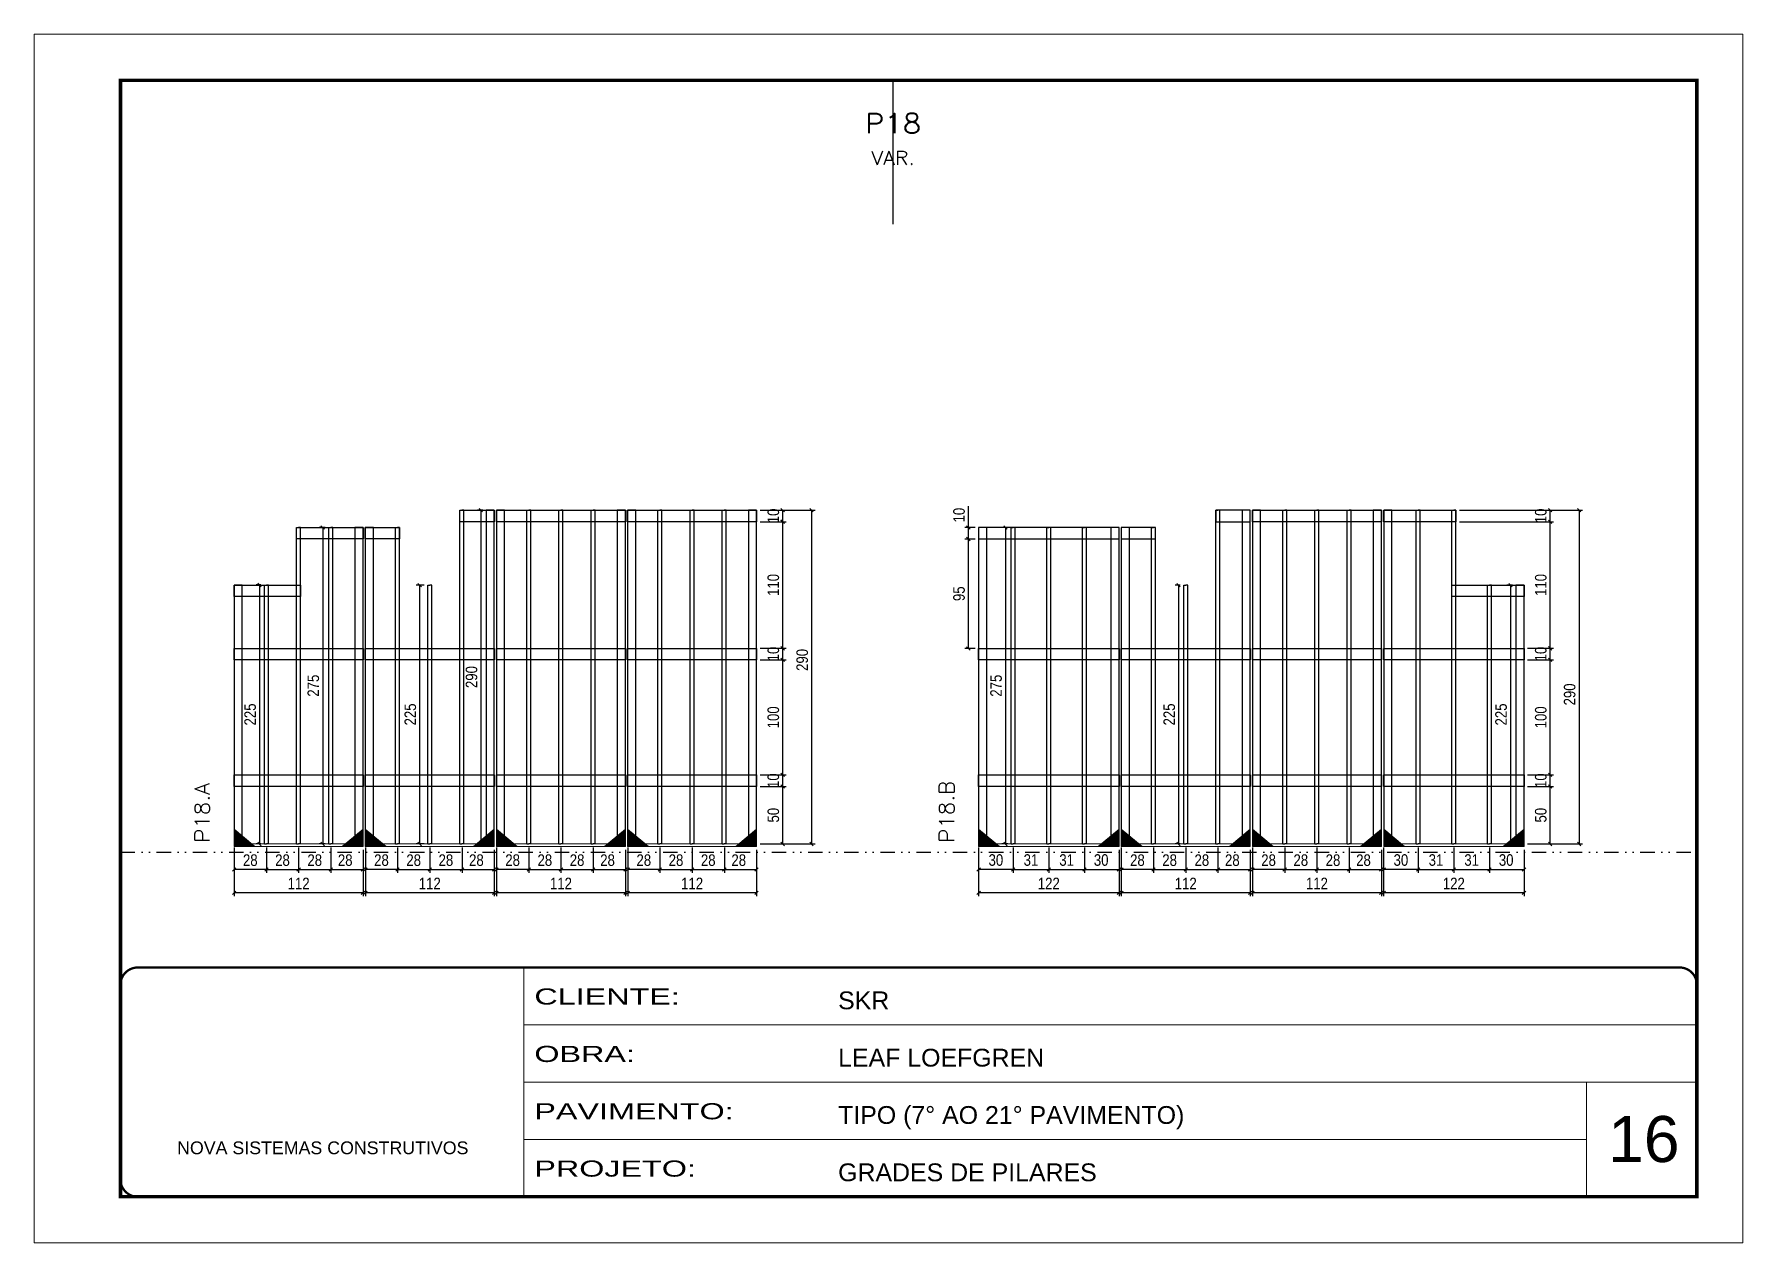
# Model space of a CAD drawing. Extents: x 14400 to 27878, y -21631 to 6985.
# Drawn here: x 19182 to 20667, y 2489 to 3539 of the extents above; entities that cross this region are included whole.
import ezdxf
from ezdxf.enums import TextEntityAlignment as Align

# ---------------------------------------------------------------- set-up
doc = ezdxf.new("R2010")
doc.units = 0
for name, pattern in [('CONTINUO', [0]), ('DASHED', [0.75, 0.5, -0.25]), ('DIVIDE2', [0.625, 0.25, -0.125, 0, -0.125, 0, -0.125]), ('HIDDEN', [0.375, 0.25, -0.125])]:
    doc.linetypes.add(name, pattern=pattern)
for name, color, linetype, lineweight in [('CARIMBO', 255, 'Continuous', 9), ('Folhas', 255, 'Continuous', 9), ('Madeira', 126, 'Continuous', 18), ('Sarr 2.2x7', 40, 'Continuous', 9), ('SARRAFO DE PRESSAO', 251, 'DASHED', 9), ('Texto Seção', 7, 'Continuous', 15)]:
    doc.layers.add(name, color=color, linetype=linetype, lineweight=lineweight)
for name, color, linetype in [('COTA', 241, 'Continuous'), ('Nível', 160, 'Continuous'), ('SARR_2.2x10', 60, 'Continuous'), ('SARR_3.5x7', 81, 'Continuous'), ('SARR_7x7', 40, 'Continuous'), ('Texto de Titulo', 7, 'Continuous'), ('Texto Qtd Sarr', 242, 'Continuous')]:
    doc.layers.add(name, color=color, linetype=linetype)
doc.styles.add('ARIAL', font='arial.ttf')
doc.styles.add('COTA TECNICA', font='techl___.ttf', dxfattribs={"height": 10})
doc.styles.add('REGUA-120', font='ROMANS.shx', dxfattribs={"height": 15})
doc.styles.add('ROMANS', font='romans.shx')
doc.styles.add('Tecnologia', font='')
doc.styles.get('Tecnologia').set_extended_font_data('Forgotten Futurist')
doc.dimstyles.new('PAINEL', dxfattribs={"dimtxt": 10, "dimasz": 3, "dimexe": 3, "dimexo": 3, "dimgap": 3, "dimtad": 1, "dimdec": 1, "dimzin": 12, "dimdsep": 46, "dimtxsty": 'COTA TECNICA', "dimblk1": 'OBLIQUE', "dimblk2": 'OBLIQUE', "dimsah": 1, "dimcen": 0.9, "dimclrd": 4, "dimclre": 4, "dimclrt": 240, "dimadec": 1, "dimazin": 3, "dimtfac": 1, "dimtdec": 1, "dimtmove": 0, "dimatfit": 3, "dimfxl": 1, "dimtolj": 1, "dimtzin": 12, "dimarcsym": 0})

msp = doc.modelspace()

# ---------------------------------------------------------------- texts
at = {"layer": 'CARIMBO', "style": 'ARIAL'}
msp.add_text('16', height=40, dxfattribs=at).set_placement((20549.83, 2559.15))
at = {"layer": 'Texto Seção', "style": 'REGUA-120', "width": 1.05}
for s, p in [('P18.A', (19334.48, 2836.58)), ('P18.B', (19981.53, 2836.58))]:
    msp.add_text(s, height=13, rotation=90, dxfattribs=at).set_placement(p)

# ---------------------------------------------------------------- blocks, each defined once
blk = doc.blocks.new('9999999999')
at = {"color": 30, "linetype": 'CONTINUO'}
for p, q in [((98564.6, 34230.2), (98564.6, 34429.4)), ((98564.6, 34379.6), (99584, 34379.6)), ((98564.6, 34329.8), (99488, 34329.8)), ((99584, 34329.8), (99488, 34329.8)), ((99488, 34329.8), (99488, 34230.2)), ((98564.6, 34280), (99488, 34280))]:
    blk.add_line(p, q, dxfattribs=at)
at = {"color": 30, "linetype": 'CONTINUO', "const_width": 2}
blk.add_lwpolyline([(99584, 34230.2), (99584, 34414.4, 0.414214), (99569, 34429.4), (98229, 34429.4, 0.414214), (98214, 34414.4), (98214, 34245.2, 0.414214), (98229, 34230.2), (99584, 34230.2)], format="xyb", dxfattribs=at)
at = {"layer": 'Folhas'}
blk.add_lwpolyline([(98139, 34190.2), (99624, 34190.2), (99624, 35240.2), (98139, 35240.2)], close=True, dxfattribs=at)
at = {"layer": 'Folhas', "color": 30, "const_width": 3}
blk.add_lwpolyline([(98214, 34230.2), (99584, 34230.2), (99584, 35200.2), (98214, 35200.2)], close=True, dxfattribs=at)
at = {"color": 7, "linetype": 'Continuous', "ltscale": 5, "style": 'ARIAL'}
for s, height, p in [('SKR', 15.48, (98837.7, 34393.1)), ('LEAF LOEFGREN', 15.483, (98837.7, 34343.3)), ('TIPO (7° AO 21° PAVIMENTO)', 15.483, (98837.7, 34293.5)), ('NOVA SISTEMAS CONSTRUTIVOS', 11.059, (98263.2, 34267.2)), ('GRADES DE PILARES', 15.483, (98837.7, 34243.7))]:
    blk.add_text(s, height=height, dxfattribs=at).set_placement(p)
at = {"layer": 'Folhas', "color": 7, "style": 'Tecnologia', "width": 1.5}
for s, p in [('CLIENTE:', (98573.7, 34397.2)), ('OBRA:', (98573.7, 34347.3)), ('PAVIMENTO:', (98573.7, 34297.5)), ('PROJETO:', (98573.7, 34247.7))]:
    blk.add_text(s, height=14, dxfattribs=at).set_placement(p)
blk = doc.blocks.new('_Oblique')
at = {"color": 0, "linetype": 'ByBlock', "lineweight": -2}
blk.add_line((-0.5, -0.5), (0.5, 0.5), dxfattribs=at)
blk = doc.blocks.new('*D6432')
at = {"layer": 'COTA', "color": 4, "lineweight": -2, "transparency": 16777216}
for p, q in [((19469.8, 2817.3), (19469.8, 2790.1)), ((19581.8, 2817.3), (19581.8, 2790.1)), ((19581.8, 2793.1), (19469.8, 2793.1))]:
    blk.add_line(p, q, dxfattribs=at)
at = {"layer": 'Defpoints', "color": 0, "transparency": 16777216}
for p in [(19469.8, 2820.3), (19581.8, 2820.3), (19469.8, 2793.1)]:
    blk.add_point(p, dxfattribs=at)
at = {"layer": 'COTA', "color": 4, "lineweight": -2, "transparency": 16777216, "xscale": 3, "yscale": 3, "zscale": 3, "rotation": 180}
blk.add_blockref('_Oblique', (19469.8, 2793.1), dxfattribs=at)
at = {"layer": 'COTA', "color": 4, "lineweight": -2, "transparency": 16777216, "xscale": 3, "yscale": 3, "zscale": 3}
blk.add_blockref('_Oblique', (19581.8, 2793.1), dxfattribs=at)
at = {"layer": 'COTA', "color": 240, "transparency": 16777216, "insert": (19525.8, 2801.2), "char_height": 10, "attachment_point": 5, "style": 'COTA TECNICA'}
blk.add_mtext('\\A1;112', dxfattribs=at)
blk = doc.blocks.new('*D6433')
at = {"layer": 'COTA', "color": 4, "lineweight": -2, "transparency": 16777216}
for p, q in [((19469.8, 2832.5), (19469.8, 2810.3)), ((19497.8, 2832.5), (19497.8, 2810.3)), ((19497.8, 2813.3), (19469.8, 2813.3))]:
    blk.add_line(p, q, dxfattribs=at)
at = {"layer": 'Defpoints', "color": 0, "transparency": 16777216}
for p in [(19469.8, 2835.5), (19497.8, 2835.5), (19469.8, 2813.3)]:
    blk.add_point(p, dxfattribs=at)
at = {"layer": 'COTA', "color": 4, "lineweight": -2, "transparency": 16777216, "xscale": 3, "yscale": 3, "zscale": 3, "rotation": 180}
blk.add_blockref('_Oblique', (19469.8, 2813.3), dxfattribs=at)
at = {"layer": 'COTA', "color": 4, "lineweight": -2, "transparency": 16777216, "xscale": 3, "yscale": 3, "zscale": 3}
blk.add_blockref('_Oblique', (19497.8, 2813.3), dxfattribs=at)
at = {"layer": 'COTA', "color": 240, "transparency": 16777216, "insert": (19483.8, 2821.4), "char_height": 10, "attachment_point": 5, "style": 'COTA TECNICA'}
blk.add_mtext('\\A1;28', dxfattribs=at)
blk = doc.blocks.new('*D6434')
at = {"layer": 'COTA', "color": 4, "lineweight": -2, "transparency": 16777216}
for p, q in [((19553.8, 2832.5), (19553.8, 2810.3)), ((19581.8, 2830.3), (19581.8, 2810.3)), ((19553.8, 2813.3), (19581.8, 2813.3))]:
    blk.add_line(p, q, dxfattribs=at)
at = {"layer": 'Defpoints', "color": 0, "transparency": 16777216}
for p in [(19553.8, 2835.5), (19581.8, 2833.3), (19581.8, 2813.3)]:
    blk.add_point(p, dxfattribs=at)
at = {"layer": 'COTA', "color": 4, "lineweight": -2, "transparency": 16777216, "xscale": 3, "yscale": 3, "zscale": 3, "rotation": 180}
blk.add_blockref('_Oblique', (19553.8, 2813.3), dxfattribs=at)
at = {"layer": 'COTA', "color": 4, "lineweight": -2, "transparency": 16777216, "xscale": 3, "yscale": 3, "zscale": 3}
blk.add_blockref('_Oblique', (19581.8, 2813.3), dxfattribs=at)
at = {"layer": 'COTA', "color": 240, "transparency": 16777216, "insert": (19566.3, 2821.4), "char_height": 10, "attachment_point": 5, "style": 'COTA TECNICA'}
blk.add_mtext('\\A1;28', dxfattribs=at)
blk = doc.blocks.new('*D6435')
at = {"layer": 'COTA', "color": 4, "lineweight": -2, "transparency": 16777216}
for p, q in [((19497.8, 2832.5), (19497.8, 2810.3)), ((19525.8, 2832.5), (19525.8, 2810.3)), ((19497.8, 2813.3), (19525.8, 2813.3))]:
    blk.add_line(p, q, dxfattribs=at)
at = {"layer": 'Defpoints', "color": 0, "transparency": 16777216}
for p in [(19497.8, 2835.5), (19525.8, 2835.5), (19525.8, 2813.3)]:
    blk.add_point(p, dxfattribs=at)
at = {"layer": 'COTA', "color": 4, "lineweight": -2, "transparency": 16777216, "xscale": 3, "yscale": 3, "zscale": 3, "rotation": 180}
blk.add_blockref('_Oblique', (19497.8, 2813.3), dxfattribs=at)
at = {"layer": 'COTA', "color": 4, "lineweight": -2, "transparency": 16777216, "xscale": 3, "yscale": 3, "zscale": 3}
blk.add_blockref('_Oblique', (19525.8, 2813.3), dxfattribs=at)
at = {"layer": 'COTA', "color": 240, "transparency": 16777216, "insert": (19511.8, 2821.4), "char_height": 10, "attachment_point": 5, "style": 'COTA TECNICA'}
blk.add_mtext('\\A1;28', dxfattribs=at)
blk = doc.blocks.new('*D6436')
at = {"layer": 'COTA', "color": 4, "lineweight": -2, "transparency": 16777216}
for p, q in [((19525.8, 2832.5), (19525.8, 2810.3)), ((19553.8, 2832.5), (19553.8, 2810.3)), ((19525.8, 2813.3), (19553.8, 2813.3))]:
    blk.add_line(p, q, dxfattribs=at)
at = {"layer": 'Defpoints', "color": 0, "transparency": 16777216}
for p in [(19525.8, 2835.5), (19553.8, 2835.5), (19553.8, 2813.3)]:
    blk.add_point(p, dxfattribs=at)
at = {"layer": 'COTA', "color": 4, "lineweight": -2, "transparency": 16777216, "xscale": 3, "yscale": 3, "zscale": 3, "rotation": 180}
blk.add_blockref('_Oblique', (19525.8, 2813.3), dxfattribs=at)
at = {"layer": 'COTA', "color": 4, "lineweight": -2, "transparency": 16777216, "xscale": 3, "yscale": 3, "zscale": 3}
blk.add_blockref('_Oblique', (19553.8, 2813.3), dxfattribs=at)
at = {"layer": 'COTA', "color": 240, "transparency": 16777216, "insert": (19539.8, 2821.4), "char_height": 10, "attachment_point": 5, "style": 'COTA TECNICA'}
blk.add_mtext('\\A1;28', dxfattribs=at)
blk = doc.blocks.new('*D6406')
at = {"layer": 'COTA', "color": 4, "lineweight": -2, "transparency": 16777216}
for p, q in [((19355.8, 2817.3), (19355.8, 2790.1)), ((19467.8, 2817.3), (19467.8, 2790.1)), ((19467.8, 2793.1), (19355.8, 2793.1))]:
    blk.add_line(p, q, dxfattribs=at)
at = {"layer": 'Defpoints', "color": 0, "transparency": 16777216}
for p in [(19355.8, 2820.3), (19467.8, 2820.3), (19355.8, 2793.1)]:
    blk.add_point(p, dxfattribs=at)
at = {"layer": 'COTA', "color": 4, "lineweight": -2, "transparency": 16777216, "xscale": 3, "yscale": 3, "zscale": 3, "rotation": 180}
blk.add_blockref('_Oblique', (19355.8, 2793.1), dxfattribs=at)
at = {"layer": 'COTA', "color": 4, "lineweight": -2, "transparency": 16777216, "xscale": 3, "yscale": 3, "zscale": 3}
blk.add_blockref('_Oblique', (19467.8, 2793.1), dxfattribs=at)
at = {"layer": 'COTA', "color": 240, "transparency": 16777216, "insert": (19411.8, 2801.2), "char_height": 10, "attachment_point": 5, "style": 'COTA TECNICA'}
blk.add_mtext('\\A1;112', dxfattribs=at)
blk = doc.blocks.new('*D6407')
at = {"layer": 'COTA', "color": 4, "lineweight": -2, "transparency": 16777216}
for p, q in [((19355.8, 2832.5), (19355.8, 2810.3)), ((19383.8, 2832.5), (19383.8, 2810.3)), ((19383.8, 2813.3), (19355.8, 2813.3))]:
    blk.add_line(p, q, dxfattribs=at)
at = {"layer": 'Defpoints', "color": 0, "transparency": 16777216}
for p in [(19355.8, 2835.5), (19383.8, 2835.5), (19355.8, 2813.3)]:
    blk.add_point(p, dxfattribs=at)
at = {"layer": 'COTA', "color": 4, "lineweight": -2, "transparency": 16777216, "xscale": 3, "yscale": 3, "zscale": 3, "rotation": 180}
blk.add_blockref('_Oblique', (19355.8, 2813.3), dxfattribs=at)
at = {"layer": 'COTA', "color": 4, "lineweight": -2, "transparency": 16777216, "xscale": 3, "yscale": 3, "zscale": 3}
blk.add_blockref('_Oblique', (19383.8, 2813.3), dxfattribs=at)
at = {"layer": 'COTA', "color": 240, "transparency": 16777216, "insert": (19369.8, 2821.4), "char_height": 10, "attachment_point": 5, "style": 'COTA TECNICA'}
blk.add_mtext('\\A1;28', dxfattribs=at)
blk = doc.blocks.new('*D6408')
at = {"layer": 'COTA', "color": 4, "lineweight": -2, "transparency": 16777216}
for p, q in [((19439.8, 2832.5), (19439.8, 2810.3)), ((19467.8, 2830.3), (19467.8, 2810.3)), ((19439.8, 2813.3), (19467.8, 2813.3))]:
    blk.add_line(p, q, dxfattribs=at)
at = {"layer": 'Defpoints', "color": 0, "transparency": 16777216}
for p in [(19439.8, 2835.5), (19467.8, 2833.3), (19467.8, 2813.3)]:
    blk.add_point(p, dxfattribs=at)
at = {"layer": 'COTA', "color": 4, "lineweight": -2, "transparency": 16777216, "xscale": 3, "yscale": 3, "zscale": 3, "rotation": 180}
blk.add_blockref('_Oblique', (19439.8, 2813.3), dxfattribs=at)
at = {"layer": 'COTA', "color": 4, "lineweight": -2, "transparency": 16777216, "xscale": 3, "yscale": 3, "zscale": 3}
blk.add_blockref('_Oblique', (19467.8, 2813.3), dxfattribs=at)
at = {"layer": 'COTA', "color": 240, "transparency": 16777216, "insert": (19452.3, 2821.4), "char_height": 10, "attachment_point": 5, "style": 'COTA TECNICA'}
blk.add_mtext('\\A1;28', dxfattribs=at)
blk = doc.blocks.new('*D6409')
at = {"layer": 'COTA', "color": 4, "lineweight": -2, "transparency": 16777216}
for p, q in [((19383.8, 2832.5), (19383.8, 2810.3)), ((19411.8, 2832.5), (19411.8, 2810.3)), ((19383.8, 2813.3), (19411.8, 2813.3))]:
    blk.add_line(p, q, dxfattribs=at)
at = {"layer": 'Defpoints', "color": 0, "transparency": 16777216}
for p in [(19383.8, 2835.5), (19411.8, 2835.5), (19411.8, 2813.3)]:
    blk.add_point(p, dxfattribs=at)
at = {"layer": 'COTA', "color": 4, "lineweight": -2, "transparency": 16777216, "xscale": 3, "yscale": 3, "zscale": 3, "rotation": 180}
blk.add_blockref('_Oblique', (19383.8, 2813.3), dxfattribs=at)
at = {"layer": 'COTA', "color": 4, "lineweight": -2, "transparency": 16777216, "xscale": 3, "yscale": 3, "zscale": 3}
blk.add_blockref('_Oblique', (19411.8, 2813.3), dxfattribs=at)
at = {"layer": 'COTA', "color": 240, "transparency": 16777216, "insert": (19397.8, 2821.4), "char_height": 10, "attachment_point": 5, "style": 'COTA TECNICA'}
blk.add_mtext('\\A1;28', dxfattribs=at)
blk = doc.blocks.new('*D6410')
at = {"layer": 'COTA', "color": 4, "lineweight": -2, "transparency": 16777216}
for p, q in [((19411.8, 2832.5), (19411.8, 2810.3)), ((19439.8, 2832.5), (19439.8, 2810.3)), ((19411.8, 2813.3), (19439.8, 2813.3))]:
    blk.add_line(p, q, dxfattribs=at)
at = {"layer": 'Defpoints', "color": 0, "transparency": 16777216}
for p in [(19411.8, 2835.5), (19439.8, 2835.5), (19439.8, 2813.3)]:
    blk.add_point(p, dxfattribs=at)
at = {"layer": 'COTA', "color": 4, "lineweight": -2, "transparency": 16777216, "xscale": 3, "yscale": 3, "zscale": 3, "rotation": 180}
blk.add_blockref('_Oblique', (19411.8, 2813.3), dxfattribs=at)
at = {"layer": 'COTA', "color": 4, "lineweight": -2, "transparency": 16777216, "xscale": 3, "yscale": 3, "zscale": 3}
blk.add_blockref('_Oblique', (19439.8, 2813.3), dxfattribs=at)
at = {"layer": 'COTA', "color": 240, "transparency": 16777216, "insert": (19425.8, 2821.4), "char_height": 10, "attachment_point": 5, "style": 'COTA TECNICA'}
blk.add_mtext('\\A1;28', dxfattribs=at)
blk = doc.blocks.new('*D6411')
at = {"layer": 'COTA', "color": 4, "lineweight": -2, "transparency": 16777216}
for p, q in [((19379, 3060.5), (19374.8, 3060.5)), ((19377.8, 3060.5), (19377.8, 2835.5)), ((19379, 2835.5), (19374.8, 2835.5))]:
    blk.add_line(p, q, dxfattribs=at)
at = {"layer": 'Defpoints', "color": 0, "transparency": 16777216}
for p in [(19382, 3060.5), (19377.8, 2835.5), (19382, 2835.5)]:
    blk.add_point(p, dxfattribs=at)
at = {"layer": 'COTA', "color": 4, "lineweight": -2, "transparency": 16777216, "xscale": 3, "yscale": 3, "zscale": 3}
for p, rotation in [((19377.8, 3060.5), 90), ((19377.8, 2835.5), 270)]:
    blk.add_blockref('_Oblique', p, dxfattribs=dict(at, rotation=rotation))
at = {"layer": 'COTA', "color": 240, "transparency": 16777216, "insert": (19369.7, 2948), "char_height": 10, "attachment_point": 5, "rotation": 90, "style": 'COTA TECNICA'}
blk.add_mtext('\\A1;225', dxfattribs=at)
blk = doc.blocks.new('*D6412')
at = {"layer": 'COTA', "color": 4, "lineweight": -2, "transparency": 16777216}
for p, q in [((19583.8, 2817.3), (19583.8, 2790.1)), ((19695.8, 2817.3), (19695.8, 2790.1)), ((19695.8, 2793.1), (19583.8, 2793.1))]:
    blk.add_line(p, q, dxfattribs=at)
at = {"layer": 'Defpoints', "color": 0, "transparency": 16777216}
for p in [(19583.8, 2820.3), (19695.8, 2820.3), (19583.8, 2793.1)]:
    blk.add_point(p, dxfattribs=at)
at = {"layer": 'COTA', "color": 4, "lineweight": -2, "transparency": 16777216, "xscale": 3, "yscale": 3, "zscale": 3, "rotation": 180}
blk.add_blockref('_Oblique', (19583.8, 2793.1), dxfattribs=at)
at = {"layer": 'COTA', "color": 4, "lineweight": -2, "transparency": 16777216, "xscale": 3, "yscale": 3, "zscale": 3}
blk.add_blockref('_Oblique', (19695.8, 2793.1), dxfattribs=at)
at = {"layer": 'COTA', "color": 240, "transparency": 16777216, "insert": (19639.8, 2801.2), "char_height": 10, "attachment_point": 5, "style": 'COTA TECNICA'}
blk.add_mtext('\\A1;112', dxfattribs=at)
blk = doc.blocks.new('*D6413')
at = {"layer": 'COTA', "color": 4, "lineweight": -2, "transparency": 16777216}
for p, q in [((19583.8, 2832.5), (19583.8, 2810.3)), ((19611.8, 2832.5), (19611.8, 2810.3)), ((19611.8, 2813.3), (19583.8, 2813.3))]:
    blk.add_line(p, q, dxfattribs=at)
at = {"layer": 'Defpoints', "color": 0, "transparency": 16777216}
for p in [(19583.8, 2835.5), (19611.8, 2835.5), (19583.8, 2813.3)]:
    blk.add_point(p, dxfattribs=at)
at = {"layer": 'COTA', "color": 4, "lineweight": -2, "transparency": 16777216, "xscale": 3, "yscale": 3, "zscale": 3, "rotation": 180}
blk.add_blockref('_Oblique', (19583.8, 2813.3), dxfattribs=at)
at = {"layer": 'COTA', "color": 4, "lineweight": -2, "transparency": 16777216, "xscale": 3, "yscale": 3, "zscale": 3}
blk.add_blockref('_Oblique', (19611.8, 2813.3), dxfattribs=at)
at = {"layer": 'COTA', "color": 240, "transparency": 16777216, "insert": (19597.8, 2821.4), "char_height": 10, "attachment_point": 5, "style": 'COTA TECNICA'}
blk.add_mtext('\\A1;28', dxfattribs=at)
blk = doc.blocks.new('*D6414')
at = {"layer": 'COTA', "color": 4, "lineweight": -2, "transparency": 16777216}
for p, q in [((19667.8, 2832.5), (19667.8, 2810.3)), ((19695.8, 2830.3), (19695.8, 2810.3)), ((19667.8, 2813.3), (19695.8, 2813.3))]:
    blk.add_line(p, q, dxfattribs=at)
at = {"layer": 'Defpoints', "color": 0, "transparency": 16777216}
for p in [(19667.8, 2835.5), (19695.8, 2833.3), (19695.8, 2813.3)]:
    blk.add_point(p, dxfattribs=at)
at = {"layer": 'COTA', "color": 4, "lineweight": -2, "transparency": 16777216, "xscale": 3, "yscale": 3, "zscale": 3, "rotation": 180}
blk.add_blockref('_Oblique', (19667.8, 2813.3), dxfattribs=at)
at = {"layer": 'COTA', "color": 4, "lineweight": -2, "transparency": 16777216, "xscale": 3, "yscale": 3, "zscale": 3}
blk.add_blockref('_Oblique', (19695.8, 2813.3), dxfattribs=at)
at = {"layer": 'COTA', "color": 240, "transparency": 16777216, "insert": (19680.3, 2821.4), "char_height": 10, "attachment_point": 5, "style": 'COTA TECNICA'}
blk.add_mtext('\\A1;28', dxfattribs=at)
blk = doc.blocks.new('*D6415')
at = {"layer": 'COTA', "color": 4, "lineweight": -2, "transparency": 16777216}
for p, q in [((19611.8, 2832.5), (19611.8, 2810.3)), ((19639.8, 2832.5), (19639.8, 2810.3)), ((19611.8, 2813.3), (19639.8, 2813.3))]:
    blk.add_line(p, q, dxfattribs=at)
at = {"layer": 'Defpoints', "color": 0, "transparency": 16777216}
for p in [(19611.8, 2835.5), (19639.8, 2835.5), (19639.8, 2813.3)]:
    blk.add_point(p, dxfattribs=at)
at = {"layer": 'COTA', "color": 4, "lineweight": -2, "transparency": 16777216, "xscale": 3, "yscale": 3, "zscale": 3, "rotation": 180}
blk.add_blockref('_Oblique', (19611.8, 2813.3), dxfattribs=at)
at = {"layer": 'COTA', "color": 4, "lineweight": -2, "transparency": 16777216, "xscale": 3, "yscale": 3, "zscale": 3}
blk.add_blockref('_Oblique', (19639.8, 2813.3), dxfattribs=at)
at = {"layer": 'COTA', "color": 240, "transparency": 16777216, "insert": (19625.8, 2821.4), "char_height": 10, "attachment_point": 5, "style": 'COTA TECNICA'}
blk.add_mtext('\\A1;28', dxfattribs=at)
blk = doc.blocks.new('*D6416')
at = {"layer": 'COTA', "color": 4, "lineweight": -2, "transparency": 16777216}
for p, q in [((19639.8, 2832.5), (19639.8, 2810.3)), ((19667.8, 2832.5), (19667.8, 2810.3)), ((19639.8, 2813.3), (19667.8, 2813.3))]:
    blk.add_line(p, q, dxfattribs=at)
at = {"layer": 'Defpoints', "color": 0, "transparency": 16777216}
for p in [(19639.8, 2835.5), (19667.8, 2835.5), (19667.8, 2813.3)]:
    blk.add_point(p, dxfattribs=at)
at = {"layer": 'COTA', "color": 4, "lineweight": -2, "transparency": 16777216, "xscale": 3, "yscale": 3, "zscale": 3, "rotation": 180}
blk.add_blockref('_Oblique', (19639.8, 2813.3), dxfattribs=at)
at = {"layer": 'COTA', "color": 4, "lineweight": -2, "transparency": 16777216, "xscale": 3, "yscale": 3, "zscale": 3}
blk.add_blockref('_Oblique', (19667.8, 2813.3), dxfattribs=at)
at = {"layer": 'COTA', "color": 240, "transparency": 16777216, "insert": (19653.8, 2821.4), "char_height": 10, "attachment_point": 5, "style": 'COTA TECNICA'}
blk.add_mtext('\\A1;28', dxfattribs=at)
blk = doc.blocks.new('*D6417')
at = {"layer": 'COTA', "color": 4, "lineweight": -2, "transparency": 16777216}
for p, q in [((19697.8, 2817.3), (19697.8, 2790.1)), ((19809.8, 2817.3), (19809.8, 2790.1)), ((19809.8, 2793.1), (19697.8, 2793.1))]:
    blk.add_line(p, q, dxfattribs=at)
at = {"layer": 'Defpoints', "color": 0, "transparency": 16777216}
for p in [(19697.8, 2820.3), (19809.8, 2820.3), (19697.8, 2793.1)]:
    blk.add_point(p, dxfattribs=at)
at = {"layer": 'COTA', "color": 4, "lineweight": -2, "transparency": 16777216, "xscale": 3, "yscale": 3, "zscale": 3, "rotation": 180}
blk.add_blockref('_Oblique', (19697.8, 2793.1), dxfattribs=at)
at = {"layer": 'COTA', "color": 4, "lineweight": -2, "transparency": 16777216, "xscale": 3, "yscale": 3, "zscale": 3}
blk.add_blockref('_Oblique', (19809.8, 2793.1), dxfattribs=at)
at = {"layer": 'COTA', "color": 240, "transparency": 16777216, "insert": (19753.8, 2801.2), "char_height": 10, "attachment_point": 5, "style": 'COTA TECNICA'}
blk.add_mtext('\\A1;112', dxfattribs=at)
blk = doc.blocks.new('*D6418')
at = {"layer": 'COTA', "color": 4, "lineweight": -2, "transparency": 16777216}
for p, q in [((19697.8, 2832.5), (19697.8, 2810.3)), ((19725.8, 2832.5), (19725.8, 2810.3)), ((19725.8, 2813.3), (19697.8, 2813.3))]:
    blk.add_line(p, q, dxfattribs=at)
at = {"layer": 'Defpoints', "color": 0, "transparency": 16777216}
for p in [(19697.8, 2835.5), (19725.8, 2835.5), (19697.8, 2813.3)]:
    blk.add_point(p, dxfattribs=at)
at = {"layer": 'COTA', "color": 4, "lineweight": -2, "transparency": 16777216, "xscale": 3, "yscale": 3, "zscale": 3, "rotation": 180}
blk.add_blockref('_Oblique', (19697.8, 2813.3), dxfattribs=at)
at = {"layer": 'COTA', "color": 4, "lineweight": -2, "transparency": 16777216, "xscale": 3, "yscale": 3, "zscale": 3}
blk.add_blockref('_Oblique', (19725.8, 2813.3), dxfattribs=at)
at = {"layer": 'COTA', "color": 240, "transparency": 16777216, "insert": (19711.8, 2821.4), "char_height": 10, "attachment_point": 5, "style": 'COTA TECNICA'}
blk.add_mtext('\\A1;28', dxfattribs=at)
blk = doc.blocks.new('*D6419')
at = {"layer": 'COTA', "color": 4, "lineweight": -2, "transparency": 16777216}
for p, q in [((19781.8, 2832.5), (19781.8, 2810.3)), ((19809.8, 2830.3), (19809.8, 2810.3)), ((19781.8, 2813.3), (19809.8, 2813.3))]:
    blk.add_line(p, q, dxfattribs=at)
at = {"layer": 'Defpoints', "color": 0, "transparency": 16777216}
for p in [(19781.8, 2835.5), (19809.8, 2833.3), (19809.8, 2813.3)]:
    blk.add_point(p, dxfattribs=at)
at = {"layer": 'COTA', "color": 4, "lineweight": -2, "transparency": 16777216, "xscale": 3, "yscale": 3, "zscale": 3, "rotation": 180}
blk.add_blockref('_Oblique', (19781.8, 2813.3), dxfattribs=at)
at = {"layer": 'COTA', "color": 4, "lineweight": -2, "transparency": 16777216, "xscale": 3, "yscale": 3, "zscale": 3}
blk.add_blockref('_Oblique', (19809.8, 2813.3), dxfattribs=at)
at = {"layer": 'COTA', "color": 240, "transparency": 16777216, "insert": (19794.3, 2821.4), "char_height": 10, "attachment_point": 5, "style": 'COTA TECNICA'}
blk.add_mtext('\\A1;28', dxfattribs=at)
blk = doc.blocks.new('*D6420')
at = {"layer": 'COTA', "color": 4, "lineweight": -2, "transparency": 16777216}
for p, q in [((19725.8, 2832.5), (19725.8, 2810.3)), ((19753.8, 2832.5), (19753.8, 2810.3)), ((19725.8, 2813.3), (19753.8, 2813.3))]:
    blk.add_line(p, q, dxfattribs=at)
at = {"layer": 'Defpoints', "color": 0, "transparency": 16777216}
for p in [(19725.8, 2835.5), (19753.8, 2835.5), (19753.8, 2813.3)]:
    blk.add_point(p, dxfattribs=at)
at = {"layer": 'COTA', "color": 4, "lineweight": -2, "transparency": 16777216, "xscale": 3, "yscale": 3, "zscale": 3, "rotation": 180}
blk.add_blockref('_Oblique', (19725.8, 2813.3), dxfattribs=at)
at = {"layer": 'COTA', "color": 4, "lineweight": -2, "transparency": 16777216, "xscale": 3, "yscale": 3, "zscale": 3}
blk.add_blockref('_Oblique', (19753.8, 2813.3), dxfattribs=at)
at = {"layer": 'COTA', "color": 240, "transparency": 16777216, "insert": (19739.8, 2821.4), "char_height": 10, "attachment_point": 5, "style": 'COTA TECNICA'}
blk.add_mtext('\\A1;28', dxfattribs=at)
blk = doc.blocks.new('*D6421')
at = {"layer": 'COTA', "color": 4, "lineweight": -2, "transparency": 16777216}
for p, q in [((19812.8, 2885.5), (19835.5, 2885.5)), ((19832.5, 2835.5), (19832.5, 2885.5)), ((19812.8, 2835.5), (19835.5, 2835.5))]:
    blk.add_line(p, q, dxfattribs=at)
at = {"layer": 'Defpoints', "color": 0, "transparency": 16777216}
for p in [(19809.8, 2885.5), (19832.5, 2885.5), (19809.8, 2835.5)]:
    blk.add_point(p, dxfattribs=at)
at = {"layer": 'COTA', "color": 4, "lineweight": -2, "transparency": 16777216, "xscale": 3, "yscale": 3, "zscale": 3}
for p, rotation in [((19832.5, 2885.5), 90), ((19832.5, 2835.5), 270)]:
    blk.add_blockref('_Oblique', p, dxfattribs=dict(at, rotation=rotation))
at = {"layer": 'COTA', "color": 240, "transparency": 16777216, "insert": (19824.4, 2860.5), "char_height": 10, "attachment_point": 5, "rotation": 90, "style": 'COTA TECNICA'}
blk.add_mtext('\\A1;50', dxfattribs=at)
blk = doc.blocks.new('*D6422')
at = {"layer": 'COTA', "color": 4, "lineweight": -2, "transparency": 16777216}
for p, q in [((19753.8, 2832.5), (19753.8, 2810.3)), ((19781.8, 2832.5), (19781.8, 2810.3)), ((19753.8, 2813.3), (19781.8, 2813.3))]:
    blk.add_line(p, q, dxfattribs=at)
at = {"layer": 'Defpoints', "color": 0, "transparency": 16777216}
for p in [(19753.8, 2835.5), (19781.8, 2835.5), (19781.8, 2813.3)]:
    blk.add_point(p, dxfattribs=at)
at = {"layer": 'COTA', "color": 4, "lineweight": -2, "transparency": 16777216, "xscale": 3, "yscale": 3, "zscale": 3, "rotation": 180}
blk.add_blockref('_Oblique', (19753.8, 2813.3), dxfattribs=at)
at = {"layer": 'COTA', "color": 4, "lineweight": -2, "transparency": 16777216, "xscale": 3, "yscale": 3, "zscale": 3}
blk.add_blockref('_Oblique', (19781.8, 2813.3), dxfattribs=at)
at = {"layer": 'COTA', "color": 240, "transparency": 16777216, "insert": (19767.8, 2821.4), "char_height": 10, "attachment_point": 5, "style": 'COTA TECNICA'}
blk.add_mtext('\\A1;28', dxfattribs=at)
blk = doc.blocks.new('*D6423')
at = {"layer": 'COTA', "color": 4, "lineweight": -2, "transparency": 16777216}
for p, q in [((19812.8, 2895.5), (19835.5, 2895.5)), ((19812.8, 2885.5), (19835.5, 2885.5)), ((19832.5, 2885.5), (19832.5, 2895.5))]:
    blk.add_line(p, q, dxfattribs=at)
at = {"layer": 'Defpoints', "color": 0, "transparency": 16777216}
for p in [(19809.8, 2895.5), (19809.8, 2885.5), (19832.5, 2895.5)]:
    blk.add_point(p, dxfattribs=at)
at = {"layer": 'COTA', "color": 4, "lineweight": -2, "transparency": 16777216, "xscale": 3, "yscale": 3, "zscale": 3}
for p, rotation in [((19832.5, 2895.5), 90), ((19832.5, 2885.5), 270)]:
    blk.add_blockref('_Oblique', p, dxfattribs=dict(at, rotation=rotation))
at = {"layer": 'COTA', "color": 240, "transparency": 16777216, "insert": (19824.4, 2890.5), "char_height": 10, "attachment_point": 5, "rotation": 90, "style": 'COTA TECNICA'}
blk.add_mtext('\\A1;10', dxfattribs=at)
blk = doc.blocks.new('*D6424')
at = {"layer": 'COTA', "color": 4, "lineweight": -2, "transparency": 16777216}
for p, q in [((19812.8, 2995.5), (19835.5, 2995.5)), ((19832.5, 2895.5), (19832.5, 2995.5)), ((19812.8, 2895.5), (19835.5, 2895.5))]:
    blk.add_line(p, q, dxfattribs=at)
at = {"layer": 'Defpoints', "color": 0, "transparency": 16777216}
for p in [(19809.8, 2995.5), (19832.5, 2995.5), (19809.8, 2895.5)]:
    blk.add_point(p, dxfattribs=at)
at = {"layer": 'COTA', "color": 4, "lineweight": -2, "transparency": 16777216, "xscale": 3, "yscale": 3, "zscale": 3}
for p, rotation in [((19832.5, 2995.5), 90), ((19832.5, 2895.5), 270)]:
    blk.add_blockref('_Oblique', p, dxfattribs=dict(at, rotation=rotation))
at = {"layer": 'COTA', "color": 240, "transparency": 16777216, "insert": (19824.4, 2945.5), "char_height": 10, "attachment_point": 5, "rotation": 90, "style": 'COTA TECNICA'}
blk.add_mtext('\\A1;100', dxfattribs=at)
blk = doc.blocks.new('*D6425')
at = {"layer": 'COTA', "color": 4, "lineweight": -2, "transparency": 16777216}
for p, q in [((19812.8, 3005.5), (19835.5, 3005.5)), ((19832.5, 2995.5), (19832.5, 3005.5)), ((19812.8, 2995.5), (19835.5, 2995.5))]:
    blk.add_line(p, q, dxfattribs=at)
at = {"layer": 'Defpoints', "color": 0, "transparency": 16777216}
for p in [(19809.8, 3005.5), (19832.5, 3005.5), (19809.8, 2995.5)]:
    blk.add_point(p, dxfattribs=at)
at = {"layer": 'COTA', "color": 4, "lineweight": -2, "transparency": 16777216, "xscale": 3, "yscale": 3, "zscale": 3}
for p, rotation in [((19832.5, 3005.5), 90), ((19832.5, 2995.5), 270)]:
    blk.add_blockref('_Oblique', p, dxfattribs=dict(at, rotation=rotation))
at = {"layer": 'COTA', "color": 240, "transparency": 16777216, "insert": (19824.4, 3000.5), "char_height": 10, "attachment_point": 5, "rotation": 90, "style": 'COTA TECNICA'}
blk.add_mtext('\\A1;10', dxfattribs=at)
blk = doc.blocks.new('*D6426')
at = {"layer": 'COTA', "color": 4, "lineweight": -2, "transparency": 16777216}
for p, q in [((19812.8, 3115.4), (19835.5, 3115.4)), ((19832.5, 3005.5), (19832.5, 3115.4)), ((19812.8, 3005.5), (19835.5, 3005.5))]:
    blk.add_line(p, q, dxfattribs=at)
at = {"layer": 'Defpoints', "color": 0, "transparency": 16777216}
for p in [(19809.8, 3115.4), (19832.5, 3115.4), (19809.8, 3005.5)]:
    blk.add_point(p, dxfattribs=at)
at = {"layer": 'COTA', "color": 4, "lineweight": -2, "transparency": 16777216, "xscale": 3, "yscale": 3, "zscale": 3}
for p, rotation in [((19832.5, 3115.4), 90), ((19832.5, 3005.5), 270)]:
    blk.add_blockref('_Oblique', p, dxfattribs=dict(at, rotation=rotation))
at = {"layer": 'COTA', "color": 240, "transparency": 16777216, "insert": (19824.4, 3060.5), "char_height": 10, "attachment_point": 5, "rotation": 90, "style": 'COTA TECNICA'}
blk.add_mtext('\\A1;110', dxfattribs=at)
blk = doc.blocks.new('*D6427')
at = {"layer": 'COTA', "color": 4, "lineweight": -2, "transparency": 16777216}
for p, q in [((19812.8, 3125.5), (19835.5, 3125.5)), ((19832.5, 3115.5), (19832.5, 3125.5)), ((19812.8, 3115.5), (19835.5, 3115.5))]:
    blk.add_line(p, q, dxfattribs=at)
at = {"layer": 'Defpoints', "color": 0, "transparency": 16777216}
for p in [(19809.8, 3125.5), (19832.5, 3125.5), (19809.8, 3115.5)]:
    blk.add_point(p, dxfattribs=at)
at = {"layer": 'COTA', "color": 4, "lineweight": -2, "transparency": 16777216, "xscale": 3, "yscale": 3, "zscale": 3}
for p, rotation in [((19832.5, 3125.5), 90), ((19832.5, 3115.5), 270)]:
    blk.add_blockref('_Oblique', p, dxfattribs=dict(at, rotation=rotation))
at = {"layer": 'COTA', "color": 240, "transparency": 16777216, "insert": (19824.4, 3120.5), "char_height": 10, "attachment_point": 5, "rotation": 90, "style": 'COTA TECNICA'}
blk.add_mtext('\\A1;10', dxfattribs=at)
blk = doc.blocks.new('*D6428')
at = {"layer": 'COTA', "color": 4, "lineweight": -2, "transparency": 16777216}
for p, q in [((19812.8, 3125.4), (19860.6, 3125.4)), ((19857.6, 3125.4), (19857.6, 2835.5)), ((19812.8, 2835.5), (19860.6, 2835.5))]:
    blk.add_line(p, q, dxfattribs=at)
at = {"layer": 'Defpoints', "color": 0, "transparency": 16777216}
for p in [(19809.8, 3125.4), (19809.8, 2835.5), (19857.6, 2835.5)]:
    blk.add_point(p, dxfattribs=at)
at = {"layer": 'COTA', "color": 4, "lineweight": -2, "transparency": 16777216, "xscale": 3, "yscale": 3, "zscale": 3}
for p, rotation in [((19857.6, 3125.4), 90), ((19857.6, 2835.5), 270)]:
    blk.add_blockref('_Oblique', p, dxfattribs=dict(at, rotation=rotation))
at = {"layer": 'COTA', "color": 240, "transparency": 16777216, "insert": (19849.5, 2995.4), "char_height": 10, "attachment_point": 5, "rotation": 90, "style": 'COTA TECNICA'}
blk.add_mtext('\\A1;290', dxfattribs=at)
blk = doc.blocks.new('*D6430')
at = {"layer": 'COTA', "color": 4, "lineweight": -2, "transparency": 16777216}
for p, q in [((19435, 3110.4), (19429.7, 3110.4)), ((19432.7, 3110.4), (19432.7, 2835.5)), ((19435, 2835.5), (19429.7, 2835.5))]:
    blk.add_line(p, q, dxfattribs=at)
at = {"layer": 'Defpoints', "color": 0, "transparency": 16777216}
for p in [(19438, 3110.4), (19432.7, 2835.5), (19438, 2835.5)]:
    blk.add_point(p, dxfattribs=at)
at = {"layer": 'COTA', "color": 4, "lineweight": -2, "transparency": 16777216, "xscale": 3, "yscale": 3, "zscale": 3}
for p, rotation in [((19432.7, 3110.4), 90), ((19432.7, 2835.5), 270)]:
    blk.add_blockref('_Oblique', p, dxfattribs=dict(at, rotation=rotation))
at = {"layer": 'COTA', "color": 240, "transparency": 16777216, "insert": (19424.6, 2973), "char_height": 10, "attachment_point": 5, "rotation": 90, "style": 'COTA TECNICA'}
blk.add_mtext('\\A1;275', dxfattribs=at)
blk = doc.blocks.new('*D6431')
at = {"layer": 'COTA', "color": 4, "lineweight": -2, "transparency": 16777216}
for p, q in [((19521, 3060.4), (19514, 3060.4)), ((19517, 3060.4), (19517, 2835.5)), ((19521, 2835.5), (19514, 2835.5))]:
    blk.add_line(p, q, dxfattribs=at)
at = {"layer": 'Defpoints', "color": 0, "transparency": 16777216}
for p in [(19524, 3060.4), (19517, 2835.5), (19524, 2835.5)]:
    blk.add_point(p, dxfattribs=at)
at = {"layer": 'COTA', "color": 4, "lineweight": -2, "transparency": 16777216, "xscale": 3, "yscale": 3, "zscale": 3}
for p, rotation in [((19517, 3060.4), 90), ((19517, 2835.5), 270)]:
    blk.add_blockref('_Oblique', p, dxfattribs=dict(at, rotation=rotation))
at = {"layer": 'COTA', "color": 240, "transparency": 16777216, "insert": (19508.9, 2948), "char_height": 10, "attachment_point": 5, "rotation": 90, "style": 'COTA TECNICA'}
blk.add_mtext('\\A1;225', dxfattribs=at)
blk = doc.blocks.new('titulo1')
at = {"layer": 'Defpoints', "color": 252, "linetype": 'HIDDEN', "ltscale": 2}
blk.add_line((0, 0), (0, 125), dxfattribs=at)
at = {"layer": 'Defpoints', "style": 'ROMANS', "oblique": 15}
blk.add_attdef('FOLHA', text='', height=10, dxfattribs=at).set_placement((0, 15.6), align=Align.MIDDLE_CENTER)
at = {"layer": 'Texto Qtd Sarr', "color": 3, "style": 'ROMANS', "oblique": 15}
for tag, height, p in [('TITULO', 17, (0, 71.4)), ('SEÇÃO', 12, (0, 41.5))]:
    blk.add_attdef(tag, text='', height=height, dxfattribs=at).set_placement(p, align=Align.MIDDLE_CENTER)
blk = doc.blocks.new('*D6437')
at = {"layer": 'COTA', "color": 4, "lineweight": -2, "transparency": 16777216}
for p, q in [((20126.8, 2817.3), (20126.8, 2790.1)), ((20238.8, 2817.3), (20238.8, 2790.1)), ((20238.8, 2793.1), (20126.8, 2793.1))]:
    blk.add_line(p, q, dxfattribs=at)
at = {"layer": 'Defpoints', "color": 0, "transparency": 16777216}
for p in [(20126.8, 2820.3), (20238.8, 2820.3), (20126.8, 2793.1)]:
    blk.add_point(p, dxfattribs=at)
at = {"layer": 'COTA', "color": 4, "lineweight": -2, "transparency": 16777216, "xscale": 3, "yscale": 3, "zscale": 3, "rotation": 180}
blk.add_blockref('_Oblique', (20126.8, 2793.1), dxfattribs=at)
at = {"layer": 'COTA', "color": 4, "lineweight": -2, "transparency": 16777216, "xscale": 3, "yscale": 3, "zscale": 3}
blk.add_blockref('_Oblique', (20238.8, 2793.1), dxfattribs=at)
at = {"layer": 'COTA', "color": 240, "transparency": 16777216, "insert": (20182.8, 2801.2), "char_height": 10, "attachment_point": 5, "style": 'COTA TECNICA'}
blk.add_mtext('\\A1;112', dxfattribs=at)
blk = doc.blocks.new('*D6438')
at = {"layer": 'COTA', "color": 4, "lineweight": -2, "transparency": 16777216}
for p, q in [((20126.8, 2832.5), (20126.8, 2810.3)), ((20154.8, 2832.5), (20154.8, 2810.3)), ((20154.8, 2813.3), (20126.8, 2813.3))]:
    blk.add_line(p, q, dxfattribs=at)
at = {"layer": 'Defpoints', "color": 0, "transparency": 16777216}
for p in [(20126.8, 2835.5), (20154.8, 2835.5), (20126.8, 2813.3)]:
    blk.add_point(p, dxfattribs=at)
at = {"layer": 'COTA', "color": 4, "lineweight": -2, "transparency": 16777216, "xscale": 3, "yscale": 3, "zscale": 3, "rotation": 180}
blk.add_blockref('_Oblique', (20126.8, 2813.3), dxfattribs=at)
at = {"layer": 'COTA', "color": 4, "lineweight": -2, "transparency": 16777216, "xscale": 3, "yscale": 3, "zscale": 3}
blk.add_blockref('_Oblique', (20154.8, 2813.3), dxfattribs=at)
at = {"layer": 'COTA', "color": 240, "transparency": 16777216, "insert": (20140.8, 2821.4), "char_height": 10, "attachment_point": 5, "style": 'COTA TECNICA'}
blk.add_mtext('\\A1;28', dxfattribs=at)
blk = doc.blocks.new('*D6439')
at = {"layer": 'COTA', "color": 4, "lineweight": -2, "transparency": 16777216}
for p, q in [((20210.8, 2832.5), (20210.8, 2810.3)), ((20238.8, 2830.3), (20238.8, 2810.3)), ((20210.8, 2813.3), (20238.8, 2813.3))]:
    blk.add_line(p, q, dxfattribs=at)
at = {"layer": 'Defpoints', "color": 0, "transparency": 16777216}
for p in [(20210.8, 2835.5), (20238.8, 2833.3), (20238.8, 2813.3)]:
    blk.add_point(p, dxfattribs=at)
at = {"layer": 'COTA', "color": 4, "lineweight": -2, "transparency": 16777216, "xscale": 3, "yscale": 3, "zscale": 3, "rotation": 180}
blk.add_blockref('_Oblique', (20210.8, 2813.3), dxfattribs=at)
at = {"layer": 'COTA', "color": 4, "lineweight": -2, "transparency": 16777216, "xscale": 3, "yscale": 3, "zscale": 3}
blk.add_blockref('_Oblique', (20238.8, 2813.3), dxfattribs=at)
at = {"layer": 'COTA', "color": 240, "transparency": 16777216, "insert": (20223.3, 2821.4), "char_height": 10, "attachment_point": 5, "style": 'COTA TECNICA'}
blk.add_mtext('\\A1;28', dxfattribs=at)
blk = doc.blocks.new('*D6440')
at = {"layer": 'COTA', "color": 4, "lineweight": -2, "transparency": 16777216}
for p, q in [((20154.8, 2832.5), (20154.8, 2810.3)), ((20182.8, 2832.5), (20182.8, 2810.3)), ((20154.8, 2813.3), (20182.8, 2813.3))]:
    blk.add_line(p, q, dxfattribs=at)
at = {"layer": 'Defpoints', "color": 0, "transparency": 16777216}
for p in [(20154.8, 2835.5), (20182.8, 2835.5), (20182.8, 2813.3)]:
    blk.add_point(p, dxfattribs=at)
at = {"layer": 'COTA', "color": 4, "lineweight": -2, "transparency": 16777216, "xscale": 3, "yscale": 3, "zscale": 3, "rotation": 180}
blk.add_blockref('_Oblique', (20154.8, 2813.3), dxfattribs=at)
at = {"layer": 'COTA', "color": 4, "lineweight": -2, "transparency": 16777216, "xscale": 3, "yscale": 3, "zscale": 3}
blk.add_blockref('_Oblique', (20182.8, 2813.3), dxfattribs=at)
at = {"layer": 'COTA', "color": 240, "transparency": 16777216, "insert": (20168.8, 2821.4), "char_height": 10, "attachment_point": 5, "style": 'COTA TECNICA'}
blk.add_mtext('\\A1;28', dxfattribs=at)
blk = doc.blocks.new('*D6441')
at = {"layer": 'COTA', "color": 4, "lineweight": -2, "transparency": 16777216}
for p, q in [((20182.8, 2832.5), (20182.8, 2810.3)), ((20210.8, 2832.5), (20210.8, 2810.3)), ((20182.8, 2813.3), (20210.8, 2813.3))]:
    blk.add_line(p, q, dxfattribs=at)
at = {"layer": 'Defpoints', "color": 0, "transparency": 16777216}
for p in [(20182.8, 2835.5), (20210.8, 2835.5), (20210.8, 2813.3)]:
    blk.add_point(p, dxfattribs=at)
at = {"layer": 'COTA', "color": 4, "lineweight": -2, "transparency": 16777216, "xscale": 3, "yscale": 3, "zscale": 3, "rotation": 180}
blk.add_blockref('_Oblique', (20182.8, 2813.3), dxfattribs=at)
at = {"layer": 'COTA', "color": 4, "lineweight": -2, "transparency": 16777216, "xscale": 3, "yscale": 3, "zscale": 3}
blk.add_blockref('_Oblique', (20210.8, 2813.3), dxfattribs=at)
at = {"layer": 'COTA', "color": 240, "transparency": 16777216, "insert": (20196.8, 2821.4), "char_height": 10, "attachment_point": 5, "style": 'COTA TECNICA'}
blk.add_mtext('\\A1;28', dxfattribs=at)
blk = doc.blocks.new('*D6442')
at = {"layer": 'COTA', "color": 4, "lineweight": -2, "transparency": 16777216}
for p, q in [((20002.8, 2817.3), (20002.8, 2790.1)), ((20124.8, 2817.3), (20124.8, 2790.1)), ((20124.8, 2793.1), (20002.8, 2793.1))]:
    blk.add_line(p, q, dxfattribs=at)
at = {"layer": 'Defpoints', "color": 0, "transparency": 16777216}
for p in [(20002.8, 2820.3), (20124.8, 2820.3), (20002.8, 2793.1)]:
    blk.add_point(p, dxfattribs=at)
at = {"layer": 'COTA', "color": 4, "lineweight": -2, "transparency": 16777216, "xscale": 3, "yscale": 3, "zscale": 3, "rotation": 180}
blk.add_blockref('_Oblique', (20002.8, 2793.1), dxfattribs=at)
at = {"layer": 'COTA', "color": 4, "lineweight": -2, "transparency": 16777216, "xscale": 3, "yscale": 3, "zscale": 3}
blk.add_blockref('_Oblique', (20124.8, 2793.1), dxfattribs=at)
at = {"layer": 'COTA', "color": 240, "transparency": 16777216, "insert": (20063.8, 2801.2), "char_height": 10, "attachment_point": 5, "style": 'COTA TECNICA'}
blk.add_mtext('\\A1;122', dxfattribs=at)
blk = doc.blocks.new('*D6443')
at = {"layer": 'COTA', "color": 4, "lineweight": -2, "transparency": 16777216}
for p, q in [((20002.8, 2832.5), (20002.8, 2810.3)), ((20032.8, 2832.5), (20032.8, 2810.3)), ((20032.8, 2813.3), (20002.8, 2813.3))]:
    blk.add_line(p, q, dxfattribs=at)
at = {"layer": 'Defpoints', "color": 0, "transparency": 16777216}
for p in [(20002.8, 2835.5), (20032.8, 2835.5), (20002.8, 2813.3)]:
    blk.add_point(p, dxfattribs=at)
at = {"layer": 'COTA', "color": 4, "lineweight": -2, "transparency": 16777216, "xscale": 3, "yscale": 3, "zscale": 3, "rotation": 180}
blk.add_blockref('_Oblique', (20002.8, 2813.3), dxfattribs=at)
at = {"layer": 'COTA', "color": 4, "lineweight": -2, "transparency": 16777216, "xscale": 3, "yscale": 3, "zscale": 3}
blk.add_blockref('_Oblique', (20032.8, 2813.3), dxfattribs=at)
at = {"layer": 'COTA', "color": 240, "transparency": 16777216, "insert": (20017.8, 2821.5), "char_height": 10, "attachment_point": 5, "style": 'COTA TECNICA'}
blk.add_mtext('\\A1;30', dxfattribs=at)
blk = doc.blocks.new('*D6444')
at = {"layer": 'COTA', "color": 4, "lineweight": -2, "transparency": 16777216}
for p, q in [((20094.8, 2832.5), (20094.8, 2810.3)), ((20124.8, 2830.3), (20124.8, 2810.3)), ((20094.8, 2813.3), (20124.8, 2813.3))]:
    blk.add_line(p, q, dxfattribs=at)
at = {"layer": 'Defpoints', "color": 0, "transparency": 16777216}
for p in [(20094.8, 2835.5), (20124.8, 2833.3), (20124.8, 2813.3)]:
    blk.add_point(p, dxfattribs=at)
at = {"layer": 'COTA', "color": 4, "lineweight": -2, "transparency": 16777216, "xscale": 3, "yscale": 3, "zscale": 3, "rotation": 180}
blk.add_blockref('_Oblique', (20094.8, 2813.3), dxfattribs=at)
at = {"layer": 'COTA', "color": 4, "lineweight": -2, "transparency": 16777216, "xscale": 3, "yscale": 3, "zscale": 3}
blk.add_blockref('_Oblique', (20124.8, 2813.3), dxfattribs=at)
at = {"layer": 'COTA', "color": 240, "transparency": 16777216, "insert": (20109.3, 2821.5), "char_height": 10, "attachment_point": 5, "style": 'COTA TECNICA'}
blk.add_mtext('\\A1;30', dxfattribs=at)
blk = doc.blocks.new('*D6445')
at = {"layer": 'COTA', "color": 4, "lineweight": -2, "transparency": 16777216}
for p, q in [((20032.8, 2832.5), (20032.8, 2810.3)), ((20063.8, 2832.5), (20063.8, 2810.3)), ((20032.8, 2813.3), (20063.8, 2813.3))]:
    blk.add_line(p, q, dxfattribs=at)
at = {"layer": 'Defpoints', "color": 0, "transparency": 16777216}
for p in [(20032.8, 2835.5), (20063.8, 2835.5), (20063.8, 2813.3)]:
    blk.add_point(p, dxfattribs=at)
at = {"layer": 'COTA', "color": 4, "lineweight": -2, "transparency": 16777216, "xscale": 3, "yscale": 3, "zscale": 3, "rotation": 180}
blk.add_blockref('_Oblique', (20032.8, 2813.3), dxfattribs=at)
at = {"layer": 'COTA', "color": 4, "lineweight": -2, "transparency": 16777216, "xscale": 3, "yscale": 3, "zscale": 3}
blk.add_blockref('_Oblique', (20063.8, 2813.3), dxfattribs=at)
at = {"layer": 'COTA', "color": 240, "transparency": 16777216, "insert": (20048.3, 2821.5), "char_height": 10, "attachment_point": 5, "style": 'COTA TECNICA'}
blk.add_mtext('\\A1;31', dxfattribs=at)
blk = doc.blocks.new('*D6446')
at = {"layer": 'COTA', "color": 4, "lineweight": -2, "transparency": 16777216}
for p, q in [((20063.8, 2832.5), (20063.8, 2810.3)), ((20094.8, 2832.5), (20094.8, 2810.3)), ((20063.8, 2813.3), (20094.8, 2813.3))]:
    blk.add_line(p, q, dxfattribs=at)
at = {"layer": 'Defpoints', "color": 0, "transparency": 16777216}
for p in [(20063.8, 2835.5), (20094.8, 2835.5), (20094.8, 2813.3)]:
    blk.add_point(p, dxfattribs=at)
at = {"layer": 'COTA', "color": 4, "lineweight": -2, "transparency": 16777216, "xscale": 3, "yscale": 3, "zscale": 3, "rotation": 180}
blk.add_blockref('_Oblique', (20063.8, 2813.3), dxfattribs=at)
at = {"layer": 'COTA', "color": 4, "lineweight": -2, "transparency": 16777216, "xscale": 3, "yscale": 3, "zscale": 3}
blk.add_blockref('_Oblique', (20094.8, 2813.3), dxfattribs=at)
at = {"layer": 'COTA', "color": 240, "transparency": 16777216, "insert": (20079.3, 2821.5), "char_height": 10, "attachment_point": 5, "style": 'COTA TECNICA'}
blk.add_mtext('\\A1;31', dxfattribs=at)
blk = doc.blocks.new('*D6447')
at = {"layer": 'COTA', "color": 4, "lineweight": -2, "transparency": 16777216}
for p, q in [((20240.8, 2817.3), (20240.8, 2790.1)), ((20352.8, 2817.3), (20352.8, 2790.1)), ((20352.8, 2793.1), (20240.8, 2793.1))]:
    blk.add_line(p, q, dxfattribs=at)
at = {"layer": 'Defpoints', "color": 0, "transparency": 16777216}
for p in [(20240.8, 2820.3), (20352.8, 2820.3), (20240.8, 2793.1)]:
    blk.add_point(p, dxfattribs=at)
at = {"layer": 'COTA', "color": 4, "lineweight": -2, "transparency": 16777216, "xscale": 3, "yscale": 3, "zscale": 3, "rotation": 180}
blk.add_blockref('_Oblique', (20240.8, 2793.1), dxfattribs=at)
at = {"layer": 'COTA', "color": 4, "lineweight": -2, "transparency": 16777216, "xscale": 3, "yscale": 3, "zscale": 3}
blk.add_blockref('_Oblique', (20352.8, 2793.1), dxfattribs=at)
at = {"layer": 'COTA', "color": 240, "transparency": 16777216, "insert": (20296.8, 2801.2), "char_height": 10, "attachment_point": 5, "style": 'COTA TECNICA'}
blk.add_mtext('\\A1;112', dxfattribs=at)
blk = doc.blocks.new('*D6448')
at = {"layer": 'COTA', "color": 4, "lineweight": -2, "transparency": 16777216}
for p, q in [((20240.8, 2832.5), (20240.8, 2810.3)), ((20268.8, 2832.5), (20268.8, 2810.3)), ((20268.8, 2813.3), (20240.8, 2813.3))]:
    blk.add_line(p, q, dxfattribs=at)
at = {"layer": 'Defpoints', "color": 0, "transparency": 16777216}
for p in [(20240.8, 2835.5), (20268.8, 2835.5), (20240.8, 2813.3)]:
    blk.add_point(p, dxfattribs=at)
at = {"layer": 'COTA', "color": 4, "lineweight": -2, "transparency": 16777216, "xscale": 3, "yscale": 3, "zscale": 3, "rotation": 180}
blk.add_blockref('_Oblique', (20240.8, 2813.3), dxfattribs=at)
at = {"layer": 'COTA', "color": 4, "lineweight": -2, "transparency": 16777216, "xscale": 3, "yscale": 3, "zscale": 3}
blk.add_blockref('_Oblique', (20268.8, 2813.3), dxfattribs=at)
at = {"layer": 'COTA', "color": 240, "transparency": 16777216, "insert": (20254.8, 2821.4), "char_height": 10, "attachment_point": 5, "style": 'COTA TECNICA'}
blk.add_mtext('\\A1;28', dxfattribs=at)
blk = doc.blocks.new('*D6449')
at = {"layer": 'COTA', "color": 4, "lineweight": -2, "transparency": 16777216}
for p, q in [((20324.8, 2832.5), (20324.8, 2810.3)), ((20352.8, 2830.3), (20352.8, 2810.3)), ((20324.8, 2813.3), (20352.8, 2813.3))]:
    blk.add_line(p, q, dxfattribs=at)
at = {"layer": 'Defpoints', "color": 0, "transparency": 16777216}
for p in [(20324.8, 2835.5), (20352.8, 2833.3), (20352.8, 2813.3)]:
    blk.add_point(p, dxfattribs=at)
at = {"layer": 'COTA', "color": 4, "lineweight": -2, "transparency": 16777216, "xscale": 3, "yscale": 3, "zscale": 3, "rotation": 180}
blk.add_blockref('_Oblique', (20324.8, 2813.3), dxfattribs=at)
at = {"layer": 'COTA', "color": 4, "lineweight": -2, "transparency": 16777216, "xscale": 3, "yscale": 3, "zscale": 3}
blk.add_blockref('_Oblique', (20352.8, 2813.3), dxfattribs=at)
at = {"layer": 'COTA', "color": 240, "transparency": 16777216, "insert": (20337.3, 2821.4), "char_height": 10, "attachment_point": 5, "style": 'COTA TECNICA'}
blk.add_mtext('\\A1;28', dxfattribs=at)
blk = doc.blocks.new('*D6450')
at = {"layer": 'COTA', "color": 4, "lineweight": -2, "transparency": 16777216}
for p, q in [((20268.8, 2832.5), (20268.8, 2810.3)), ((20296.8, 2832.5), (20296.8, 2810.3)), ((20268.8, 2813.3), (20296.8, 2813.3))]:
    blk.add_line(p, q, dxfattribs=at)
at = {"layer": 'Defpoints', "color": 0, "transparency": 16777216}
for p in [(20268.8, 2835.5), (20296.8, 2835.5), (20296.8, 2813.3)]:
    blk.add_point(p, dxfattribs=at)
at = {"layer": 'COTA', "color": 4, "lineweight": -2, "transparency": 16777216, "xscale": 3, "yscale": 3, "zscale": 3, "rotation": 180}
blk.add_blockref('_Oblique', (20268.8, 2813.3), dxfattribs=at)
at = {"layer": 'COTA', "color": 4, "lineweight": -2, "transparency": 16777216, "xscale": 3, "yscale": 3, "zscale": 3}
blk.add_blockref('_Oblique', (20296.8, 2813.3), dxfattribs=at)
at = {"layer": 'COTA', "color": 240, "transparency": 16777216, "insert": (20282.8, 2821.4), "char_height": 10, "attachment_point": 5, "style": 'COTA TECNICA'}
blk.add_mtext('\\A1;28', dxfattribs=at)
blk = doc.blocks.new('*D6451')
at = {"layer": 'COTA', "color": 4, "lineweight": -2, "transparency": 16777216}
for p, q in [((20296.8, 2832.5), (20296.8, 2810.3)), ((20324.8, 2832.5), (20324.8, 2810.3)), ((20296.8, 2813.3), (20324.8, 2813.3))]:
    blk.add_line(p, q, dxfattribs=at)
at = {"layer": 'Defpoints', "color": 0, "transparency": 16777216}
for p in [(20296.8, 2835.5), (20324.8, 2835.5), (20324.8, 2813.3)]:
    blk.add_point(p, dxfattribs=at)
at = {"layer": 'COTA', "color": 4, "lineweight": -2, "transparency": 16777216, "xscale": 3, "yscale": 3, "zscale": 3, "rotation": 180}
blk.add_blockref('_Oblique', (20296.8, 2813.3), dxfattribs=at)
at = {"layer": 'COTA', "color": 4, "lineweight": -2, "transparency": 16777216, "xscale": 3, "yscale": 3, "zscale": 3}
blk.add_blockref('_Oblique', (20324.8, 2813.3), dxfattribs=at)
at = {"layer": 'COTA', "color": 240, "transparency": 16777216, "insert": (20310.8, 2821.4), "char_height": 10, "attachment_point": 5, "style": 'COTA TECNICA'}
blk.add_mtext('\\A1;28', dxfattribs=at)
blk = doc.blocks.new('*D6452')
at = {"layer": 'COTA', "color": 4, "lineweight": -2, "transparency": 16777216}
for p, q in [((20354.8, 2817.3), (20354.8, 2790.1)), ((20476.8, 2817.3), (20476.8, 2790.1)), ((20476.8, 2793.1), (20354.8, 2793.1))]:
    blk.add_line(p, q, dxfattribs=at)
at = {"layer": 'Defpoints', "color": 0, "transparency": 16777216}
for p in [(20354.8, 2820.3), (20476.8, 2820.3), (20354.8, 2793.1)]:
    blk.add_point(p, dxfattribs=at)
at = {"layer": 'COTA', "color": 4, "lineweight": -2, "transparency": 16777216, "xscale": 3, "yscale": 3, "zscale": 3, "rotation": 180}
blk.add_blockref('_Oblique', (20354.8, 2793.1), dxfattribs=at)
at = {"layer": 'COTA', "color": 4, "lineweight": -2, "transparency": 16777216, "xscale": 3, "yscale": 3, "zscale": 3}
blk.add_blockref('_Oblique', (20476.8, 2793.1), dxfattribs=at)
at = {"layer": 'COTA', "color": 240, "transparency": 16777216, "insert": (20415.8, 2801.2), "char_height": 10, "attachment_point": 5, "style": 'COTA TECNICA'}
blk.add_mtext('\\A1;122', dxfattribs=at)
blk = doc.blocks.new('*D6453')
at = {"layer": 'COTA', "color": 4, "lineweight": -2, "transparency": 16777216}
for p, q in [((20354.8, 2832.5), (20354.8, 2810.3)), ((20384.8, 2832.5), (20384.8, 2810.3)), ((20384.8, 2813.3), (20354.8, 2813.3))]:
    blk.add_line(p, q, dxfattribs=at)
at = {"layer": 'Defpoints', "color": 0, "transparency": 16777216}
for p in [(20354.8, 2835.5), (20384.8, 2835.5), (20354.8, 2813.3)]:
    blk.add_point(p, dxfattribs=at)
at = {"layer": 'COTA', "color": 4, "lineweight": -2, "transparency": 16777216, "xscale": 3, "yscale": 3, "zscale": 3, "rotation": 180}
blk.add_blockref('_Oblique', (20354.8, 2813.3), dxfattribs=at)
at = {"layer": 'COTA', "color": 4, "lineweight": -2, "transparency": 16777216, "xscale": 3, "yscale": 3, "zscale": 3}
blk.add_blockref('_Oblique', (20384.8, 2813.3), dxfattribs=at)
at = {"layer": 'COTA', "color": 240, "transparency": 16777216, "insert": (20369.8, 2821.5), "char_height": 10, "attachment_point": 5, "style": 'COTA TECNICA'}
blk.add_mtext('\\A1;30', dxfattribs=at)
blk = doc.blocks.new('*D6454')
at = {"layer": 'COTA', "color": 4, "lineweight": -2, "transparency": 16777216}
for p, q in [((20446.8, 2832.5), (20446.8, 2810.3)), ((20476.8, 2830.3), (20476.8, 2810.3)), ((20446.8, 2813.3), (20476.8, 2813.3))]:
    blk.add_line(p, q, dxfattribs=at)
at = {"layer": 'Defpoints', "color": 0, "transparency": 16777216}
for p in [(20446.8, 2835.5), (20476.8, 2833.3), (20476.8, 2813.3)]:
    blk.add_point(p, dxfattribs=at)
at = {"layer": 'COTA', "color": 4, "lineweight": -2, "transparency": 16777216, "xscale": 3, "yscale": 3, "zscale": 3, "rotation": 180}
blk.add_blockref('_Oblique', (20446.8, 2813.3), dxfattribs=at)
at = {"layer": 'COTA', "color": 4, "lineweight": -2, "transparency": 16777216, "xscale": 3, "yscale": 3, "zscale": 3}
blk.add_blockref('_Oblique', (20476.8, 2813.3), dxfattribs=at)
at = {"layer": 'COTA', "color": 240, "transparency": 16777216, "insert": (20461.3, 2821.5), "char_height": 10, "attachment_point": 5, "style": 'COTA TECNICA'}
blk.add_mtext('\\A1;30', dxfattribs=at)
blk = doc.blocks.new('*D6455')
at = {"layer": 'COTA', "color": 4, "lineweight": -2, "transparency": 16777216}
for p, q in [((20384.8, 2832.5), (20384.8, 2810.3)), ((20415.8, 2832.5), (20415.8, 2810.3)), ((20384.8, 2813.3), (20415.8, 2813.3))]:
    blk.add_line(p, q, dxfattribs=at)
at = {"layer": 'Defpoints', "color": 0, "transparency": 16777216}
for p in [(20384.8, 2835.5), (20415.8, 2835.5), (20415.8, 2813.3)]:
    blk.add_point(p, dxfattribs=at)
at = {"layer": 'COTA', "color": 4, "lineweight": -2, "transparency": 16777216, "xscale": 3, "yscale": 3, "zscale": 3, "rotation": 180}
blk.add_blockref('_Oblique', (20384.8, 2813.3), dxfattribs=at)
at = {"layer": 'COTA', "color": 4, "lineweight": -2, "transparency": 16777216, "xscale": 3, "yscale": 3, "zscale": 3}
blk.add_blockref('_Oblique', (20415.8, 2813.3), dxfattribs=at)
at = {"layer": 'COTA', "color": 240, "transparency": 16777216, "insert": (20400.3, 2821.5), "char_height": 10, "attachment_point": 5, "style": 'COTA TECNICA'}
blk.add_mtext('\\A1;31', dxfattribs=at)
blk = doc.blocks.new('*D6456')
at = {"layer": 'COTA', "color": 4, "lineweight": -2, "transparency": 16777216}
for p, q in [((20479.8, 2885.5), (20502.5, 2885.5)), ((20499.5, 2835.5), (20499.5, 2885.5)), ((20479.8, 2835.5), (20502.5, 2835.5))]:
    blk.add_line(p, q, dxfattribs=at)
at = {"layer": 'Defpoints', "color": 0, "transparency": 16777216}
for p in [(20476.8, 2885.5), (20499.5, 2885.5), (20476.8, 2835.5)]:
    blk.add_point(p, dxfattribs=at)
at = {"layer": 'COTA', "color": 4, "lineweight": -2, "transparency": 16777216, "xscale": 3, "yscale": 3, "zscale": 3}
for p, rotation in [((20499.5, 2885.5), 90), ((20499.5, 2835.5), 270)]:
    blk.add_blockref('_Oblique', p, dxfattribs=dict(at, rotation=rotation))
at = {"layer": 'COTA', "color": 240, "transparency": 16777216, "insert": (20491.4, 2860.5), "char_height": 10, "attachment_point": 5, "rotation": 90, "style": 'COTA TECNICA'}
blk.add_mtext('\\A1;50', dxfattribs=at)
blk = doc.blocks.new('*D6457')
at = {"layer": 'COTA', "color": 4, "lineweight": -2, "transparency": 16777216}
for p, q in [((20415.8, 2832.5), (20415.8, 2810.3)), ((20446.8, 2832.5), (20446.8, 2810.3)), ((20415.8, 2813.3), (20446.8, 2813.3))]:
    blk.add_line(p, q, dxfattribs=at)
at = {"layer": 'Defpoints', "color": 0, "transparency": 16777216}
for p in [(20415.8, 2835.5), (20446.8, 2835.5), (20446.8, 2813.3)]:
    blk.add_point(p, dxfattribs=at)
at = {"layer": 'COTA', "color": 4, "lineweight": -2, "transparency": 16777216, "xscale": 3, "yscale": 3, "zscale": 3, "rotation": 180}
blk.add_blockref('_Oblique', (20415.8, 2813.3), dxfattribs=at)
at = {"layer": 'COTA', "color": 4, "lineweight": -2, "transparency": 16777216, "xscale": 3, "yscale": 3, "zscale": 3}
blk.add_blockref('_Oblique', (20446.8, 2813.3), dxfattribs=at)
at = {"layer": 'COTA', "color": 240, "transparency": 16777216, "insert": (20431.3, 2821.5), "char_height": 10, "attachment_point": 5, "style": 'COTA TECNICA'}
blk.add_mtext('\\A1;31', dxfattribs=at)
blk = doc.blocks.new('*D6458')
at = {"layer": 'COTA', "color": 4, "lineweight": -2, "transparency": 16777216}
for p, q in [((20479.8, 2895.5), (20502.5, 2895.5)), ((20479.8, 2885.5), (20502.5, 2885.5)), ((20499.5, 2885.5), (20499.5, 2895.5))]:
    blk.add_line(p, q, dxfattribs=at)
at = {"layer": 'Defpoints', "color": 0, "transparency": 16777216}
for p in [(20476.8, 2895.5), (20476.8, 2885.5), (20499.5, 2895.5)]:
    blk.add_point(p, dxfattribs=at)
at = {"layer": 'COTA', "color": 4, "lineweight": -2, "transparency": 16777216, "xscale": 3, "yscale": 3, "zscale": 3}
for p, rotation in [((20499.5, 2895.5), 90), ((20499.5, 2885.5), 270)]:
    blk.add_blockref('_Oblique', p, dxfattribs=dict(at, rotation=rotation))
at = {"layer": 'COTA', "color": 240, "transparency": 16777216, "insert": (20491.4, 2890.5), "char_height": 10, "attachment_point": 5, "rotation": 90, "style": 'COTA TECNICA'}
blk.add_mtext('\\A1;10', dxfattribs=at)
blk = doc.blocks.new('*D6459')
at = {"layer": 'COTA', "color": 4, "lineweight": -2, "transparency": 16777216}
for p, q in [((20479.8, 2995.5), (20502.5, 2995.5)), ((20499.5, 2895.5), (20499.5, 2995.5)), ((20479.8, 2895.5), (20502.5, 2895.5))]:
    blk.add_line(p, q, dxfattribs=at)
at = {"layer": 'Defpoints', "color": 0, "transparency": 16777216}
for p in [(20476.8, 2995.5), (20499.5, 2995.5), (20476.8, 2895.5)]:
    blk.add_point(p, dxfattribs=at)
at = {"layer": 'COTA', "color": 4, "lineweight": -2, "transparency": 16777216, "xscale": 3, "yscale": 3, "zscale": 3}
for p, rotation in [((20499.5, 2995.5), 90), ((20499.5, 2895.5), 270)]:
    blk.add_blockref('_Oblique', p, dxfattribs=dict(at, rotation=rotation))
at = {"layer": 'COTA', "color": 240, "transparency": 16777216, "insert": (20491.4, 2945.5), "char_height": 10, "attachment_point": 5, "rotation": 90, "style": 'COTA TECNICA'}
blk.add_mtext('\\A1;100', dxfattribs=at)
blk = doc.blocks.new('*D6460')
at = {"layer": 'COTA', "color": 4, "lineweight": -2, "transparency": 16777216}
for p, q in [((20479.8, 3005.5), (20502.5, 3005.5)), ((20499.5, 2995.5), (20499.5, 3005.5)), ((20479.8, 2995.5), (20502.5, 2995.5))]:
    blk.add_line(p, q, dxfattribs=at)
at = {"layer": 'Defpoints', "color": 0, "transparency": 16777216}
for p in [(20476.8, 3005.5), (20499.5, 3005.5), (20476.8, 2995.5)]:
    blk.add_point(p, dxfattribs=at)
at = {"layer": 'COTA', "color": 4, "lineweight": -2, "transparency": 16777216, "xscale": 3, "yscale": 3, "zscale": 3}
for p, rotation in [((20499.5, 3005.5), 90), ((20499.5, 2995.5), 270)]:
    blk.add_blockref('_Oblique', p, dxfattribs=dict(at, rotation=rotation))
at = {"layer": 'COTA', "color": 240, "transparency": 16777216, "insert": (20491.4, 3000.5), "char_height": 10, "attachment_point": 5, "rotation": 90, "style": 'COTA TECNICA'}
blk.add_mtext('\\A1;10', dxfattribs=at)
blk = doc.blocks.new('*D6461')
at = {"layer": 'COTA', "color": 4, "lineweight": -2, "transparency": 16777216}
for p, q in [((20479.8, 3115.4), (20502.5, 3115.4)), ((20499.5, 3005.5), (20499.5, 3115.4)), ((20479.8, 3005.5), (20502.5, 3005.5))]:
    blk.add_line(p, q, dxfattribs=at)
at = {"layer": 'Defpoints', "color": 0, "transparency": 16777216}
for p in [(20476.8, 3115.4), (20499.5, 3115.4), (20476.8, 3005.5)]:
    blk.add_point(p, dxfattribs=at)
at = {"layer": 'COTA', "color": 4, "lineweight": -2, "transparency": 16777216, "xscale": 3, "yscale": 3, "zscale": 3}
for p, rotation in [((20499.5, 3115.4), 90), ((20499.5, 3005.5), 270)]:
    blk.add_blockref('_Oblique', p, dxfattribs=dict(at, rotation=rotation))
at = {"layer": 'COTA', "color": 240, "transparency": 16777216, "insert": (20491.4, 3060.5), "char_height": 10, "attachment_point": 5, "rotation": 90, "style": 'COTA TECNICA'}
blk.add_mtext('\\A1;110', dxfattribs=at)
blk = doc.blocks.new('*D6462')
at = {"layer": 'COTA', "color": 4, "lineweight": -2, "transparency": 16777216}
for p, q in [((20479.8, 3125.5), (20502.5, 3125.5)), ((20499.5, 3115.4), (20499.5, 3125.5)), ((20420.6, 3115.4), (20502.5, 3115.4))]:
    blk.add_line(p, q, dxfattribs=at)
at = {"layer": 'Defpoints', "color": 0, "transparency": 16777216}
for p in [(20476.8, 3125.5), (20499.5, 3125.5), (20417.6, 3115.4)]:
    blk.add_point(p, dxfattribs=at)
at = {"layer": 'COTA', "color": 4, "lineweight": -2, "transparency": 16777216, "xscale": 3, "yscale": 3, "zscale": 3}
for p, rotation in [((20499.5, 3125.5), 90), ((20499.5, 3115.4), 270)]:
    blk.add_blockref('_Oblique', p, dxfattribs=dict(at, rotation=rotation))
at = {"layer": 'COTA', "color": 240, "transparency": 16777216, "insert": (20491.4, 3120.5), "char_height": 10, "attachment_point": 5, "rotation": 90, "style": 'COTA TECNICA'}
blk.add_mtext('\\A1;10', dxfattribs=at)
blk = doc.blocks.new('*D6463')
at = {"layer": 'COTA', "color": 4, "lineweight": -2, "transparency": 16777216}
for p, q in [((20420.6, 3125.4), (20527.7, 3125.4)), ((20524.7, 3125.4), (20524.7, 2835.5)), ((20479.8, 2835.5), (20527.7, 2835.5))]:
    blk.add_line(p, q, dxfattribs=at)
at = {"layer": 'Defpoints', "color": 0, "transparency": 16777216}
for p in [(20417.6, 3125.4), (20476.8, 2835.5), (20524.7, 2835.5)]:
    blk.add_point(p, dxfattribs=at)
at = {"layer": 'COTA', "color": 4, "lineweight": -2, "transparency": 16777216, "xscale": 3, "yscale": 3, "zscale": 3}
for p, rotation in [((20524.7, 3125.4), 90), ((20524.7, 2835.5), 270)]:
    blk.add_blockref('_Oblique', p, dxfattribs=dict(at, rotation=rotation))
at = {"layer": 'COTA', "color": 240, "transparency": 16777216, "insert": (20516.5, 2965.4), "char_height": 10, "attachment_point": 5, "rotation": 90, "style": 'COTA TECNICA'}
blk.add_mtext('\\A1;290', dxfattribs=at)
blk = doc.blocks.new('*D6499')
at = {"layer": 'COTA', "color": 4, "lineweight": -2, "transparency": 16777216}
for p, q in [((19571.8, 3125.4), (19567.2, 3125.4)), ((19570.2, 3125.4), (19570.2, 2835.5)), ((19571.8, 2835.5), (19567.2, 2835.5))]:
    blk.add_line(p, q, dxfattribs=at)
at = {"layer": 'Defpoints', "color": 0, "transparency": 16777216}
for p in [(19574.8, 3125.4), (19570.2, 2835.5), (19574.8, 2835.5)]:
    blk.add_point(p, dxfattribs=at)
at = {"layer": 'COTA', "color": 4, "lineweight": -2, "transparency": 16777216, "xscale": 3, "yscale": 3, "zscale": 3}
for p, rotation in [((19570.2, 3125.4), 90), ((19570.2, 2835.5), 270)]:
    blk.add_blockref('_Oblique', p, dxfattribs=dict(at, rotation=rotation))
at = {"layer": 'COTA', "color": 240, "transparency": 16777216, "insert": (19562.1, 2980.5), "char_height": 10, "attachment_point": 5, "rotation": 90, "style": 'COTA TECNICA'}
blk.add_mtext('\\A1;290', dxfattribs=at)
blk = doc.blocks.new('*D6500')
at = {"layer": 'COTA', "color": 4, "lineweight": -2, "transparency": 16777216}
for p, q in [((20178.1, 3060.4), (20173.6, 3060.4)), ((20176.6, 3060.4), (20176.6, 2835.5)), ((20178.1, 2835.5), (20173.6, 2835.5))]:
    blk.add_line(p, q, dxfattribs=at)
at = {"layer": 'Defpoints', "color": 0, "transparency": 16777216}
for p in [(20181.1, 3060.4), (20176.6, 2835.5), (20181.1, 2835.5)]:
    blk.add_point(p, dxfattribs=at)
at = {"layer": 'COTA', "color": 4, "lineweight": -2, "transparency": 16777216, "xscale": 3, "yscale": 3, "zscale": 3}
for p, rotation in [((20176.6, 3060.4), 90), ((20176.6, 2835.5), 270)]:
    blk.add_blockref('_Oblique', p, dxfattribs=dict(at, rotation=rotation))
at = {"layer": 'COTA', "color": 240, "transparency": 16777216, "insert": (20168.5, 2948), "char_height": 10, "attachment_point": 5, "rotation": 90, "style": 'COTA TECNICA'}
blk.add_mtext('\\A1;225', dxfattribs=at)
blk = doc.blocks.new('*D6501')
at = {"layer": 'COTA', "color": 4, "lineweight": -2, "transparency": 16777216}
for p, q in [((20466.8, 3060.4), (20462, 3060.4)), ((20465, 3060.4), (20465, 2835.5)), ((20466.8, 2835.5), (20462, 2835.5))]:
    blk.add_line(p, q, dxfattribs=at)
at = {"layer": 'Defpoints', "color": 0, "transparency": 16777216}
for p in [(20469.8, 3060.4), (20465, 2835.5), (20469.8, 2835.5)]:
    blk.add_point(p, dxfattribs=at)
at = {"layer": 'COTA', "color": 4, "lineweight": -2, "transparency": 16777216, "xscale": 3, "yscale": 3, "zscale": 3}
for p, rotation in [((20465, 3060.4), 90), ((20465, 2835.5), 270)]:
    blk.add_blockref('_Oblique', p, dxfattribs=dict(at, rotation=rotation))
at = {"layer": 'COTA', "color": 240, "transparency": 16777216, "insert": (20456.9, 2948), "char_height": 10, "attachment_point": 5, "rotation": 90, "style": 'COTA TECNICA'}
blk.add_mtext('\\A1;225', dxfattribs=at)
blk = doc.blocks.new('*D6502')
at = {"layer": 'COTA', "color": 4, "lineweight": -2, "transparency": 16777216}
for p, q in [((20028.1, 3110.4), (20023.1, 3110.4)), ((20026.1, 3110.4), (20026.1, 2835.5)), ((20028.1, 2835.5), (20023.1, 2835.5))]:
    blk.add_line(p, q, dxfattribs=at)
at = {"layer": 'Defpoints', "color": 0, "transparency": 16777216}
for p in [(20031.1, 3110.4), (20026.1, 2835.5), (20031.1, 2835.5)]:
    blk.add_point(p, dxfattribs=at)
at = {"layer": 'COTA', "color": 4, "lineweight": -2, "transparency": 16777216, "xscale": 3, "yscale": 3, "zscale": 3}
for p, rotation in [((20026.1, 3110.4), 90), ((20026.1, 2835.5), 270)]:
    blk.add_blockref('_Oblique', p, dxfattribs=dict(at, rotation=rotation))
at = {"layer": 'COTA', "color": 240, "transparency": 16777216, "insert": (20018, 2973), "char_height": 10, "attachment_point": 5, "rotation": 90, "style": 'COTA TECNICA'}
blk.add_mtext('\\A1;275', dxfattribs=at)
blk = doc.blocks.new('*D7465')
at = {"layer": 'COTA', "color": 4, "lineweight": -2, "transparency": 16777216}
for p, q in [((19999.8, 3100.4), (19990.9, 3100.4)), ((19993.9, 3005.4), (19993.9, 3100.4)), ((19999.8, 3005.4), (19990.9, 3005.4))]:
    blk.add_line(p, q, dxfattribs=at)
at = {"layer": 'Defpoints', "color": 0, "transparency": 16777216}
for p in [(19993.9, 3100.4), (20002.8, 3100.4), (20002.8, 3005.4)]:
    blk.add_point(p, dxfattribs=at)
at = {"layer": 'COTA', "color": 4, "lineweight": -2, "transparency": 16777216, "xscale": 3, "yscale": 3, "zscale": 3}
for p, rotation in [((19993.9, 3100.4), 90), ((19993.9, 3005.4), 270)]:
    blk.add_blockref('_Oblique', p, dxfattribs=dict(at, rotation=rotation))
at = {"layer": 'COTA', "color": 240, "transparency": 16777216, "insert": (19985.8, 3052.9), "char_height": 10, "attachment_point": 5, "rotation": 90, "style": 'COTA TECNICA'}
blk.add_mtext('\\A1;95', dxfattribs=at)
blk = doc.blocks.new('*D7466')
at = {"layer": 'COTA', "color": 4, "lineweight": -2, "transparency": 16777216}
for p, q in [((19993.9, 3110.4), (19993.9, 3128.9)), ((19999.8, 3110.4), (19990.9, 3110.4)), ((19993.9, 3100.4), (19993.9, 3110.4)), ((19999.8, 3100.4), (19990.9, 3100.4))]:
    blk.add_line(p, q, dxfattribs=at)
at = {"layer": 'Defpoints', "color": 0, "transparency": 16777216}
for p in [(19993.9, 3110.4), (20002.8, 3110.4), (20002.8, 3100.4)]:
    blk.add_point(p, dxfattribs=at)
at = {"layer": 'COTA', "color": 4, "lineweight": -2, "transparency": 16777216, "xscale": 3, "yscale": 3, "zscale": 3}
for p, rotation in [((19993.9, 3110.4), 90), ((19993.9, 3100.4), 270)]:
    blk.add_blockref('_Oblique', p, dxfattribs=dict(at, rotation=rotation))
at = {"layer": 'COTA', "color": 240, "transparency": 16777216, "insert": (19985.8, 3121.2), "char_height": 10, "attachment_point": 5, "rotation": 90, "style": 'COTA TECNICA'}
blk.add_mtext('\\A1;10', dxfattribs=at)

# ---------------------------------------------------------------- dimensions: what is measured, and where the dimension line sits
at = {"layer": 'COTA'}
for base, p1, p2, angle, picture, middle in [((19570.23, 2835.48), (19574.77, 3125.45), (19574.77, 2835.48), 90, '*D6499', (19562.09, 2980.47)), ((19432.69, 2835.48), (19438.02, 3110.45), (19438.02, 2835.48), 90, '*D6430', (19424.58, 2972.97)), ((19832.47, 3115.45), (19809.77, 3005.48), (19809.77, 3115.45), 90, '*D6426', (19824.37, 3060.47)), ((20499.52, 3115.45), (20476.82, 3005.48), (20476.82, 3115.45), 90, '*D6461', (20491.42, 3060.47)), ((19377.84, 2835.48), (19382.02, 3060.48), (19382.02, 2835.48), 90, '*D6411', (19369.73, 2947.98)), ((19516.98, 2835.48), (19524.02, 3060.45), (19524.02, 2835.48), 90, '*D6431', (19508.87, 2947.97)), ((19832.47, 2995.48), (19809.77, 2895.48), (19809.77, 2995.48), 90, '*D6424', (19824.37, 2945.48)), ((20499.52, 2995.48), (20476.82, 2895.48), (20476.82, 2995.48), 90, '*D6459', (20491.42, 2945.48)), ((19832.47, 2885.48), (19809.77, 2835.48), (19809.77, 2885.48), 90, '*D6421', (19824.36, 2860.48)), ((20499.52, 2885.48), (20476.82, 2835.48), (20476.82, 2885.48), 90, '*D6456', (20491.41, 2860.48)), ((19355.77, 2813.28), (19383.77, 2835.48), (19355.77, 2835.48), 180, '*D6407', (19369.77, 2821.38)), ((19469.77, 2813.28), (19497.77, 2835.48), (19469.77, 2835.48), 180, '*D6433', (19483.77, 2821.38)), ((19583.77, 2813.28), (19611.77, 2835.48), (19583.77, 2835.48), 180, '*D6413', (19597.77, 2821.38)), ((19697.77, 2813.28), (19725.77, 2835.48), (19697.77, 2835.48), 180, '*D6418', (19711.77, 2821.38)), ((20002.82, 2813.28), (20032.82, 2835.48), (20002.82, 2835.48), 180, '*D6443', (20017.82, 2821.5)), ((20126.82, 2813.28), (20154.82, 2835.48), (20126.82, 2835.48), 180, '*D6438', (20140.82, 2821.38)), ((20240.82, 2813.28), (20268.82, 2835.48), (20240.82, 2835.48), 180, '*D6448', (20254.82, 2821.38)), ((20354.82, 2813.28), (20384.82, 2835.48), (20354.82, 2835.48), 180, '*D6453', (20369.82, 2821.5)), ((19355.77, 2793.11), (19467.77, 2820.28), (19355.77, 2820.28), 180, '*D6406', (19411.77, 2801.17)), ((19469.77, 2793.11), (19581.77, 2820.28), (19469.77, 2820.28), 180, '*D6432', (19525.77, 2801.17)), ((19583.77, 2793.11), (19695.77, 2820.28), (19583.77, 2820.28), 180, '*D6412', (19639.77, 2801.17)), ((19697.77, 2793.11), (19809.77, 2820.28), (19697.77, 2820.28), 180, '*D6417', (19753.77, 2801.17)), ((20002.82, 2793.11), (20124.82, 2820.28), (20002.82, 2820.28), 180, '*D6442', (20063.82, 2801.17)), ((20126.82, 2793.11), (20238.82, 2820.28), (20126.82, 2820.28), 180, '*D6437', (20182.82, 2801.17)), ((20240.82, 2793.11), (20352.82, 2820.28), (20240.82, 2820.28), 180, '*D6447', (20296.82, 2801.17)), ((20354.82, 2793.11), (20476.82, 2820.28), (20354.82, 2820.28), 180, '*D6452', (20415.82, 2801.17))]:
    dim = msp.add_linear_dim(base=base, p1=p1, p2=p2, angle=angle, dimstyle='PAINEL', override={"dimtmove": 1}, dxfattribs=at)
    dim.commit()
    dim.dimension.update_dxf_attribs({"geometry": picture, "text_midpoint": middle})
for base, p1, p2, picture, middle in [((19832.47, 3125.48), (19809.77, 3115.48), (19809.77, 3125.48), '*D6427', (19832.47, 3120.48)), ((19857.6, 2835.48), (19809.77, 3125.45), (19809.77, 2835.48), '*D6428', (19857.6, 2995.45)), ((20499.52, 3125.48), (20417.57, 3115.45), (20476.82, 3125.48), '*D6462', (20499.52, 3120.48)), ((20524.65, 2835.48), (20417.57, 3125.45), (20476.82, 2835.48), '*D6463', (20524.65, 2965.45)), ((19832.47, 3005.48), (19809.77, 2995.48), (19809.77, 3005.48), '*D6425', (19832.47, 3000.48)), ((20499.52, 3005.48), (20476.82, 2995.48), (20476.82, 3005.48), '*D6460', (20499.52, 3000.48)), ((19832.47, 2895.48), (19809.77, 2885.48), (19809.77, 2895.48), '*D6423', (19832.47, 2890.48)), ((20499.52, 2895.48), (20476.82, 2885.48), (20476.82, 2895.48), '*D6458', (20499.52, 2890.48))]:
    dim = msp.add_linear_dim(base=base, p1=p1, p2=p2, angle=90, dimstyle='PAINEL', override={"dimtmove": 1}, dxfattribs=at)
    dim.commit()
    dim.dimension.update_dxf_attribs({"geometry": picture, "text_midpoint": middle, "dimtype": 160})
for base, p1, p2, picture, middle in [((19993.91, 3110.45), (20002.82, 3100.45), (20002.82, 3110.45), '*D7466', (19985.81, 3121.16)), ((20026.12, 2835.48), (20031.07, 3110.45), (20031.07, 2835.48), '*D6502', (20018.01, 2972.97)), ((19993.91, 3100.45), (20002.82, 3005.45), (20002.82, 3100.45), '*D7465', (19985.78, 3052.95)), ((20176.59, 2835.48), (20181.07, 3060.45), (20181.07, 2835.48), '*D6500', (20168.48, 2947.97)), ((20464.98, 2835.48), (20469.82, 3060.45), (20469.82, 2835.48), '*D6501', (20456.87, 2947.97))]:
    dim = msp.add_linear_dim(base=base, p1=p1, p2=p2, angle=90, dimstyle='PAINEL', dxfattribs=at)
    dim.commit()
    dim.dimension.update_dxf_attribs({"geometry": picture, "text_midpoint": middle})
for base, p1, p2, picture, middle in [((19411.77, 2813.28), (19383.77, 2835.48), (19411.77, 2835.48), '*D6409', (19397.77, 2821.38)), ((19439.77, 2813.28), (19411.77, 2835.48), (19439.77, 2835.48), '*D6410', (19425.77, 2821.38)), ((19525.77, 2813.28), (19497.77, 2835.48), (19525.77, 2835.48), '*D6435', (19511.77, 2821.38)), ((19553.77, 2813.28), (19525.77, 2835.48), (19553.77, 2835.48), '*D6436', (19539.77, 2821.38)), ((19639.77, 2813.28), (19611.77, 2835.48), (19639.77, 2835.48), '*D6415', (19625.77, 2821.38)), ((19667.77, 2813.28), (19639.77, 2835.48), (19667.77, 2835.48), '*D6416', (19653.77, 2821.38)), ((19753.77, 2813.28), (19725.77, 2835.48), (19753.77, 2835.48), '*D6420', (19739.77, 2821.38)), ((19781.77, 2813.28), (19753.77, 2835.48), (19781.77, 2835.48), '*D6422', (19767.77, 2821.38)), ((20063.82, 2813.28), (20032.82, 2835.48), (20063.82, 2835.48), '*D6445', (20048.32, 2821.5)), ((20094.82, 2813.28), (20063.82, 2835.48), (20094.82, 2835.48), '*D6446', (20079.32, 2821.5)), ((20182.82, 2813.28), (20154.82, 2835.48), (20182.82, 2835.48), '*D6440', (20168.82, 2821.38)), ((20210.82, 2813.28), (20182.82, 2835.48), (20210.82, 2835.48), '*D6441', (20196.82, 2821.38)), ((20296.82, 2813.28), (20268.82, 2835.48), (20296.82, 2835.48), '*D6450', (20282.82, 2821.38)), ((20324.82, 2813.28), (20296.82, 2835.48), (20324.82, 2835.48), '*D6451', (20310.82, 2821.38)), ((20415.82, 2813.28), (20384.82, 2835.48), (20415.82, 2835.48), '*D6455', (20400.32, 2821.5)), ((20446.82, 2813.28), (20415.82, 2835.48), (20446.82, 2835.48), '*D6457', (20431.32, 2821.5))]:
    dim = msp.add_linear_dim(base=base, p1=p1, p2=p2, dimstyle='PAINEL', override={"dimtmove": 1}, dxfattribs=at)
    dim.commit()
    dim.dimension.update_dxf_attribs({"geometry": picture, "text_midpoint": middle})
for base, p1, p2, picture, middle in [((19467.77, 2813.28), (19439.77, 2835.48), (19467.77, 2833.28), '*D6408', (19452.27, 2813.28)), ((19581.77, 2813.28), (19553.77, 2835.48), (19581.77, 2833.28), '*D6434', (19566.27, 2813.28)), ((19695.77, 2813.28), (19667.77, 2835.48), (19695.77, 2833.28), '*D6414', (19680.27, 2813.28)), ((19809.77, 2813.28), (19781.77, 2835.48), (19809.77, 2833.28), '*D6419', (19794.27, 2813.28)), ((20124.82, 2813.28), (20094.82, 2835.48), (20124.82, 2833.28), '*D6444', (20109.32, 2813.28)), ((20238.82, 2813.28), (20210.82, 2835.48), (20238.82, 2833.28), '*D6439', (20223.32, 2813.28)), ((20352.82, 2813.28), (20324.82, 2835.48), (20352.82, 2833.28), '*D6449', (20337.32, 2813.28)), ((20476.82, 2813.28), (20446.82, 2835.48), (20476.82, 2833.28), '*D6454', (20461.32, 2813.28))]:
    dim = msp.add_linear_dim(base=base, p1=p1, p2=p2, dimstyle='PAINEL', override={"dimtmove": 1}, dxfattribs=at)
    dim.commit()
    dim.dimension.update_dxf_attribs({"geometry": picture, "text_midpoint": middle, "dimtype": 160})

# ---------------------------------------------------------------- hatches: boundary and pattern name
at = {"layer": 'Madeira'}
h = msp.add_hatch(color=252, dxfattribs=at)
h.dxf.hatch_style = 2
h.paths.add_polyline_path([(19355.77, 2848.28), (19355.77, 2833.28), (19373.77, 2833.28)])
h = msp.add_hatch(color=252, dxfattribs=at)
h.dxf.hatch_style = 2
h.paths.add_polyline_path([(19467.77, 2848.28), (19467.77, 2833.28), (19449.77, 2833.28)])
h = msp.add_hatch(color=252, dxfattribs=at)
h.dxf.hatch_style = 2
h.paths.add_polyline_path([(19469.77, 2848.28), (19469.77, 2833.28), (19487.77, 2833.28)])
h = msp.add_hatch(color=252, dxfattribs=at)
h.dxf.hatch_style = 2
h.paths.add_polyline_path([(19581.77, 2848.28), (19581.77, 2833.28), (19563.77, 2833.28)])
h = msp.add_hatch(color=252, dxfattribs=at)
h.dxf.hatch_style = 2
h.paths.add_polyline_path([(19583.77, 2848.28), (19583.77, 2833.28), (19601.77, 2833.28)])
h = msp.add_hatch(color=252, dxfattribs=at)
h.dxf.hatch_style = 2
h.paths.add_polyline_path([(19695.77, 2848.28), (19695.77, 2833.28), (19677.77, 2833.28)])
h = msp.add_hatch(color=252, dxfattribs=at)
h.dxf.hatch_style = 2
h.paths.add_polyline_path([(19697.77, 2848.28), (19697.77, 2833.28), (19715.77, 2833.28)])
h = msp.add_hatch(color=252, dxfattribs=at)
h.dxf.hatch_style = 2
h.paths.add_polyline_path([(19809.77, 2848.28), (19809.77, 2833.28), (19791.77, 2833.28)])
h = msp.add_hatch(color=252, dxfattribs=at)
h.dxf.hatch_style = 2
h.paths.add_polyline_path([(20002.82, 2848.28), (20002.82, 2833.28), (20020.82, 2833.28)])
h = msp.add_hatch(color=252, dxfattribs=at)
h.dxf.hatch_style = 2
h.paths.add_polyline_path([(20124.82, 2848.28), (20124.82, 2833.28), (20106.82, 2833.28)])
h = msp.add_hatch(color=252, dxfattribs=at)
h.dxf.hatch_style = 2
h.paths.add_polyline_path([(20126.82, 2848.28), (20126.82, 2833.28), (20144.82, 2833.28)])
h = msp.add_hatch(color=252, dxfattribs=at)
h.dxf.hatch_style = 2
h.paths.add_polyline_path([(20238.82, 2848.28), (20238.82, 2833.28), (20220.82, 2833.28)])
h = msp.add_hatch(color=252, dxfattribs=at)
h.dxf.hatch_style = 2
h.paths.add_polyline_path([(20240.82, 2848.28), (20240.82, 2833.28), (20258.82, 2833.28)])
h = msp.add_hatch(color=252, dxfattribs=at)
h.dxf.hatch_style = 2
h.paths.add_polyline_path([(20352.82, 2848.28), (20352.82, 2833.28), (20334.82, 2833.28)])
h = msp.add_hatch(color=252, dxfattribs=at)
h.dxf.hatch_style = 2
h.paths.add_polyline_path([(20354.82, 2848.28), (20354.82, 2833.28), (20372.82, 2833.28)])
h = msp.add_hatch(color=252, dxfattribs=at)
h.dxf.hatch_style = 2
h.paths.add_polyline_path([(20476.82, 2848.28), (20476.82, 2833.28), (20458.82, 2833.28)])

# ---------------------------------------------------------------- linework, layer by layer
at = {"layer": 'Madeira', "color": 1, "linetype": 'HIDDEN'}
for p, q in [((19359.27, 2844.78), (19359.27, 2835.48)), ((19359.27, 2844.78), (19359.27, 2835.48)), ((19362.77, 2841.28), (19362.77, 2835.48)), ((19464.27, 2844.78), (19464.27, 2835.48)), ((19464.27, 2844.78), (19464.27, 2835.48)), ((19473.27, 2844.78), (19473.27, 2835.48)), ((19473.27, 2844.78), (19473.27, 2835.48)), ((19476.77, 2841.28), (19476.77, 2835.48)), ((19578.27, 2844.78), (19578.27, 2835.48)), ((19578.27, 2844.78), (19578.27, 2835.48)), ((19587.27, 2844.78), (19587.27, 2835.48)), ((19587.27, 2844.78), (19587.27, 2835.48)), ((19590.77, 2841.28), (19590.77, 2835.48)), ((19692.27, 2844.78), (19692.27, 2835.48)), ((19692.27, 2844.78), (19692.27, 2835.48)), ((19701.27, 2844.78), (19701.27, 2835.48)), ((19701.27, 2844.78), (19701.27, 2835.48)), ((19704.77, 2841.28), (19704.77, 2835.48)), ((19806.27, 2844.78), (19806.27, 2835.48)), ((19806.27, 2844.78), (19806.27, 2835.48)), ((20006.32, 2844.78), (20006.32, 2835.48)), ((20006.32, 2844.78), (20006.32, 2835.48)), ((20009.82, 2841.28), (20009.82, 2835.48)), ((20121.32, 2844.78), (20121.32, 2835.48)), ((20121.32, 2844.78), (20121.32, 2835.48)), ((20130.32, 2844.78), (20130.32, 2835.48)), ((20130.32, 2844.78), (20130.32, 2835.48)), ((20133.82, 2841.28), (20133.82, 2835.48)), ((20235.32, 2844.78), (20235.32, 2835.48)), ((20235.32, 2844.78), (20235.32, 2835.48)), ((20244.32, 2844.78), (20244.32, 2835.48)), ((20244.32, 2844.78), (20244.32, 2835.48)), ((20247.82, 2841.28), (20247.82, 2835.48)), ((20349.32, 2844.78), (20349.32, 2835.48)), ((20349.32, 2844.78), (20349.32, 2835.48)), ((20358.32, 2844.78), (20358.32, 2835.48)), ((20358.32, 2844.78), (20358.32, 2835.48)), ((20361.82, 2841.28), (20361.82, 2835.48)), ((20473.32, 2844.78), (20473.32, 2835.48)), ((20473.32, 2844.78), (20473.32, 2835.48)), ((19365.61, 2835.48), (19355.77, 2835.48)), ((19365.61, 2835.48), (19355.77, 2835.48)), ((19371.57, 2835.48), (19355.77, 2835.48)), ((19451.97, 2835.48), (19467.77, 2835.48)), ((19457.94, 2835.48), (19467.77, 2835.48)), ((19457.94, 2835.48), (19467.77, 2835.48)), ((19479.61, 2835.48), (19469.77, 2835.48)), ((19479.61, 2835.48), (19469.77, 2835.48)), ((19485.57, 2835.48), (19469.77, 2835.48)), ((19565.97, 2835.48), (19581.77, 2835.48)), ((19571.94, 2835.48), (19581.77, 2835.48)), ((19571.94, 2835.48), (19581.77, 2835.48)), ((19593.61, 2835.48), (19583.77, 2835.48)), ((19593.61, 2835.48), (19583.77, 2835.48)), ((19599.57, 2835.48), (19583.77, 2835.48)), ((19679.97, 2835.48), (19695.77, 2835.48)), ((19685.94, 2835.48), (19695.77, 2835.48)), ((19685.94, 2835.48), (19695.77, 2835.48)), ((19707.61, 2835.48), (19697.77, 2835.48)), ((19707.61, 2835.48), (19697.77, 2835.48)), ((19713.57, 2835.48), (19697.77, 2835.48)), ((19793.97, 2835.48), (19809.77, 2835.48)), ((19799.94, 2835.48), (19809.77, 2835.48)), ((19799.94, 2835.48), (19809.77, 2835.48)), ((20012.66, 2835.48), (20002.82, 2835.48)), ((20012.66, 2835.48), (20002.82, 2835.48)), ((20018.62, 2835.48), (20002.82, 2835.48)), ((20109.02, 2835.48), (20124.82, 2835.48)), ((20114.99, 2835.48), (20124.82, 2835.48)), ((20114.99, 2835.48), (20124.82, 2835.48)), ((20136.66, 2835.48), (20126.82, 2835.48)), ((20136.66, 2835.48), (20126.82, 2835.48)), ((20142.62, 2835.48), (20126.82, 2835.48)), ((20223.02, 2835.48), (20238.82, 2835.48)), ((20228.99, 2835.48), (20238.82, 2835.48)), ((20228.99, 2835.48), (20238.82, 2835.48)), ((20250.66, 2835.48), (20240.82, 2835.48)), ((20250.66, 2835.48), (20240.82, 2835.48)), ((20256.62, 2835.48), (20240.82, 2835.48)), ((20337.02, 2835.48), (20352.82, 2835.48)), ((20342.99, 2835.48), (20352.82, 2835.48)), ((20342.99, 2835.48), (20352.82, 2835.48)), ((20364.66, 2835.48), (20354.82, 2835.48)), ((20364.66, 2835.48), (20354.82, 2835.48)), ((20370.62, 2835.48), (20354.82, 2835.48)), ((20461.02, 2835.48), (20476.82, 2835.48)), ((20466.99, 2835.48), (20476.82, 2835.48)), ((20466.99, 2835.48), (20476.82, 2835.48))]:
    msp.add_line(p, q, dxfattribs=at)
at = {"layer": 'Madeira'}
for p, q in [((19355.77, 2835.48), (19355.77, 2833.28)), ((19355.77, 2835.48), (19355.77, 2833.28)), ((19355.77, 2835.48), (19355.77, 2833.28)), ((19469.77, 2835.48), (19469.77, 2833.28)), ((19469.77, 2835.48), (19469.77, 2833.28)), ((19469.77, 2835.48), (19469.77, 2833.28)), ((19583.77, 2835.48), (19583.77, 2833.28)), ((19583.77, 2835.48), (19583.77, 2833.28)), ((19583.77, 2835.48), (19583.77, 2833.28)), ((19697.77, 2835.48), (19697.77, 2833.28)), ((19697.77, 2835.48), (19697.77, 2833.28)), ((19697.77, 2835.48), (19697.77, 2833.28)), ((20002.82, 2835.48), (20002.82, 2833.28)), ((20002.82, 2835.48), (20002.82, 2833.28)), ((20002.82, 2835.48), (20002.82, 2833.28)), ((20126.82, 2835.48), (20126.82, 2833.28)), ((20126.82, 2835.48), (20126.82, 2833.28)), ((20126.82, 2835.48), (20126.82, 2833.28)), ((20240.82, 2835.48), (20240.82, 2833.28)), ((20240.82, 2835.48), (20240.82, 2833.28)), ((20240.82, 2835.48), (20240.82, 2833.28)), ((20354.82, 2835.48), (20354.82, 2833.28)), ((20354.82, 2835.48), (20354.82, 2833.28)), ((20354.82, 2835.48), (20354.82, 2833.28))]:
    msp.add_line(p, q, dxfattribs=at)
at = {"layer": 'Madeira', "color": 0}
for points in [[(19355.77, 2848.28), (19355.77, 2833.28), (19373.77, 2833.28), (19355.77, 2848.28)], [(19467.77, 2848.28), (19467.77, 2833.28), (19449.77, 2833.28), (19467.77, 2848.28)], [(19469.77, 2848.28), (19469.77, 2833.28), (19487.77, 2833.28), (19469.77, 2848.28)], [(19581.77, 2848.28), (19581.77, 2833.28), (19563.77, 2833.28), (19581.77, 2848.28)], [(19583.77, 2848.28), (19583.77, 2833.28), (19601.77, 2833.28), (19583.77, 2848.28)], [(19695.77, 2848.28), (19695.77, 2833.28), (19677.77, 2833.28), (19695.77, 2848.28)], [(19697.77, 2848.28), (19697.77, 2833.28), (19715.77, 2833.28), (19697.77, 2848.28)], [(19809.77, 2848.28), (19809.77, 2833.28), (19791.77, 2833.28), (19809.77, 2848.28)], [(20002.82, 2848.28), (20002.82, 2833.28), (20020.82, 2833.28), (20002.82, 2848.28)], [(20124.82, 2848.28), (20124.82, 2833.28), (20106.82, 2833.28), (20124.82, 2848.28)], [(20126.82, 2848.28), (20126.82, 2833.28), (20144.82, 2833.28), (20126.82, 2848.28)], [(20238.82, 2848.28), (20238.82, 2833.28), (20220.82, 2833.28), (20238.82, 2848.28)], [(20240.82, 2848.28), (20240.82, 2833.28), (20258.82, 2833.28), (20240.82, 2848.28)], [(20352.82, 2848.28), (20352.82, 2833.28), (20334.82, 2833.28), (20352.82, 2848.28)], [(20354.82, 2848.28), (20354.82, 2833.28), (20372.82, 2833.28), (20354.82, 2848.28)], [(20476.82, 2848.28), (20476.82, 2833.28), (20458.82, 2833.28), (20476.82, 2848.28)]]:
    msp.add_lwpolyline(points, dxfattribs=at)
at = {"layer": 'Nível', "color": 4, "linetype": 'DIVIDE2', "ltscale": 50}
msp.add_line((19256.97, 2828.29), (20626.97, 2828.29), dxfattribs=at)
at = {"layer": 'Sarr 2.2x7'}
for points in [[(19467.77, 2835.48), (19355.77, 2835.48), (19355.77, 2833.28), (19467.77, 2833.28)], [(19581.77, 2835.48), (19469.77, 2835.48), (19469.77, 2833.28), (19581.77, 2833.28)], [(19695.77, 2835.48), (19583.77, 2835.48), (19583.77, 2833.28), (19695.77, 2833.28)], [(19809.77, 2835.48), (19697.77, 2835.48), (19697.77, 2833.28), (19809.77, 2833.28)], [(20124.82, 2835.48), (20002.82, 2835.48), (20002.82, 2833.28), (20124.82, 2833.28)], [(20238.82, 2835.48), (20126.82, 2835.48), (20126.82, 2833.28), (20238.82, 2833.28)], [(20352.82, 2835.48), (20240.82, 2835.48), (20240.82, 2833.28), (20352.82, 2833.28)], [(20476.82, 2835.48), (20354.82, 2835.48), (20354.82, 2833.28), (20476.82, 2833.28)]]:
    msp.add_lwpolyline(points, close=True, dxfattribs=at)
at = {"layer": 'SARR_2.2x10'}
for points in [[(19552.02, 3125.45), (19581.77, 3125.45), (19581.77, 3115.45), (19552.02, 3115.45)], [(19583.77, 3125.45), (19695.77, 3125.45), (19695.77, 3115.45), (19583.77, 3115.45)], [(19697.77, 3125.45), (19809.77, 3125.45), (19809.77, 3115.45), (19697.77, 3115.45)], [(20238.82, 3125.45), (20209.07, 3125.45), (20209.07, 3115.45), (20238.82, 3115.45)], [(20240.82, 3125.45), (20352.82, 3125.45), (20352.82, 3115.45), (20240.82, 3115.45)], [(20354.82, 3125.45), (20417.57, 3125.45), (20417.57, 3115.45), (20354.82, 3115.45)], [(19410.02, 3110.45), (19467.77, 3110.45), (19467.77, 3100.45), (19410.02, 3100.45)], [(19469.77, 3110.45), (19499.52, 3110.45), (19499.52, 3100.45), (19469.77, 3100.45)], [(20124.82, 3110.45), (20002.82, 3110.45), (20002.82, 3100.45), (20124.82, 3100.45)], [(20156.57, 3110.45), (20126.82, 3110.45), (20126.82, 3100.45), (20156.57, 3100.45)], [(19355.77, 3060.48), (19413.52, 3060.48), (19413.52, 3050.48), (19355.77, 3050.48)], [(20414.07, 3060.45), (20476.82, 3060.45), (20476.82, 3050.45), (20414.07, 3050.45)], [(19355.77, 3005.45), (19467.77, 3005.45), (19467.77, 2995.45), (19355.77, 2995.45)], [(19469.77, 3005.45), (19581.77, 3005.45), (19581.77, 2995.45), (19469.77, 2995.45)], [(19583.77, 3005.45), (19695.77, 3005.45), (19695.77, 2995.45), (19583.77, 2995.45)], [(19697.77, 3005.45), (19809.77, 3005.45), (19809.77, 2995.45), (19697.77, 2995.45)], [(20002.82, 3005.45), (20124.82, 3005.45), (20124.82, 2995.45), (20002.82, 2995.45)], [(20126.82, 3005.45), (20238.82, 3005.45), (20238.82, 2995.45), (20126.82, 2995.45)], [(20240.82, 3005.45), (20352.82, 3005.45), (20352.82, 2995.45), (20240.82, 2995.45)], [(20354.82, 3005.45), (20476.82, 3005.45), (20476.82, 2995.45), (20354.82, 2995.45)], [(19355.77, 2895.45), (19467.77, 2895.45), (19467.77, 2885.45), (19355.77, 2885.45)], [(19469.77, 2895.45), (19581.77, 2895.45), (19581.77, 2885.45), (19469.77, 2885.45)], [(19583.77, 2895.45), (19695.77, 2895.45), (19695.77, 2885.45), (19583.77, 2885.45)], [(19697.77, 2895.45), (19809.77, 2895.45), (19809.77, 2885.45), (19697.77, 2885.45)], [(20002.82, 2895.45), (20124.82, 2895.45), (20124.82, 2885.45), (20002.82, 2885.45)], [(20126.82, 2895.45), (20238.82, 2895.45), (20238.82, 2885.45), (20126.82, 2885.45)], [(20240.82, 2895.45), (20352.82, 2895.45), (20352.82, 2885.45), (20240.82, 2885.45)], [(20354.82, 2895.45), (20476.82, 2895.45), (20476.82, 2885.45), (20354.82, 2885.45)]]:
    msp.add_lwpolyline(points, close=True, dxfattribs=at)
at = {"layer": 'SARR_3.5x7'}
for p, q in [((19552.02, 2835.48), (19552.02, 3125.45)), ((19552.02, 3125.45), (19553.77, 3125.45)), ((19555.52, 3125.45), (19553.77, 3125.45)), ((19555.52, 2835.48), (19555.52, 3125.45)), ((19610.02, 2835.48), (19610.02, 3125.45)), ((19610.02, 3125.45), (19611.77, 3125.45)), ((19613.52, 3125.45), (19611.77, 3125.45)), ((19613.52, 2835.48), (19613.52, 3125.45)), ((19638.02, 2835.48), (19638.02, 3125.45)), ((19638.02, 3125.45), (19639.77, 3125.45)), ((19641.52, 3125.45), (19639.77, 3125.45)), ((19641.52, 2835.48), (19641.52, 3125.45)), ((19666.02, 2835.48), (19666.02, 3125.45)), ((19666.02, 3125.45), (19667.77, 3125.45)), ((19669.52, 3125.45), (19667.77, 3125.45)), ((19669.52, 2835.48), (19669.52, 3125.45)), ((19724.02, 2835.48), (19724.02, 3125.45)), ((19724.02, 3125.45), (19725.77, 3125.45)), ((19727.52, 3125.45), (19725.77, 3125.45)), ((19727.52, 2835.48), (19727.52, 3125.45)), ((19752.02, 2835.48), (19752.02, 3125.45)), ((19752.02, 3125.45), (19753.77, 3125.45)), ((19755.52, 3125.45), (19753.77, 3125.45)), ((19755.52, 2835.48), (19755.52, 3125.45)), ((19780.02, 2835.48), (19780.02, 3125.45)), ((19780.02, 3125.45), (19781.77, 3125.45)), ((19783.52, 3125.45), (19781.77, 3125.45)), ((19783.52, 2835.48), (19783.52, 3125.45)), ((20209.07, 2835.48), (20209.07, 3125.45)), ((20209.07, 3125.45), (20210.82, 3125.45)), ((20212.57, 3125.45), (20210.82, 3125.45)), ((20212.57, 2835.48), (20212.57, 3125.45)), ((20267.07, 2835.48), (20267.07, 3125.45)), ((20267.07, 3125.45), (20268.82, 3125.45)), ((20270.57, 3125.45), (20268.82, 3125.45)), ((20270.57, 2835.48), (20270.57, 3125.45)), ((20295.07, 2835.48), (20295.07, 3125.45)), ((20295.07, 3125.45), (20296.82, 3125.45)), ((20298.57, 3125.45), (20296.82, 3125.45)), ((20298.57, 2835.48), (20298.57, 3125.45)), ((20323.07, 2835.48), (20323.07, 3125.45)), ((20323.07, 3125.45), (20324.82, 3125.45)), ((20326.57, 3125.45), (20324.82, 3125.45)), ((20326.57, 2835.48), (20326.57, 3125.45)), ((20383.07, 2835.48), (20383.07, 3125.45)), ((20383.07, 3125.45), (20384.82, 3125.45)), ((20386.57, 3125.45), (20384.82, 3125.45)), ((20386.57, 2835.48), (20386.57, 3125.45)), ((20414.07, 2835.48), (20414.07, 3125.45)), ((20414.07, 3125.45), (20415.82, 3125.45)), ((20417.57, 3125.45), (20415.82, 3125.45)), ((20417.57, 2835.48), (20417.57, 3125.45)), ((19410.02, 2835.48), (19410.02, 3110.45)), ((19410.02, 3110.45), (19411.77, 3110.45)), ((19413.52, 3110.45), (19411.77, 3110.45)), ((19413.52, 2835.48), (19413.52, 3110.45)), ((19438.02, 2835.48), (19438.02, 3110.45)), ((19438.02, 3110.45), (19439.77, 3110.45)), ((19441.52, 3110.45), (19439.77, 3110.45)), ((19441.52, 2835.48), (19441.52, 3110.45)), ((19496.02, 2835.48), (19496.02, 3110.45)), ((19496.02, 3110.45), (19497.77, 3110.45)), ((19499.52, 3110.45), (19497.77, 3110.45)), ((19499.52, 2835.48), (19499.52, 3110.45)), ((20031.07, 2835.48), (20031.07, 3110.45)), ((20031.07, 3110.45), (20032.82, 3110.45)), ((20034.57, 3110.45), (20032.82, 3110.45)), ((20034.57, 2835.48), (20034.57, 3110.45)), ((20062.07, 2835.48), (20062.07, 3110.45)), ((20062.07, 3110.45), (20063.82, 3110.45)), ((20065.57, 3110.45), (20063.82, 3110.45)), ((20065.57, 2835.48), (20065.57, 3110.45)), ((20093.07, 2835.48), (20093.07, 3110.45)), ((20093.07, 3110.45), (20094.82, 3110.45)), ((20096.57, 3110.45), (20094.82, 3110.45)), ((20096.57, 2835.48), (20096.57, 3110.45)), ((20153.07, 2835.48), (20153.07, 3110.45)), ((20153.07, 3110.45), (20154.82, 3110.45)), ((20156.57, 3110.45), (20154.82, 3110.45)), ((20156.57, 2835.48), (20156.57, 3110.45)), ((19382.02, 2835.48), (19382.02, 3060.48)), ((19382.02, 3060.48), (19383.77, 3060.48)), ((19385.52, 3060.48), (19383.77, 3060.48)), ((19385.52, 2835.48), (19385.52, 3060.48)), ((19524.02, 2835.48), (19524.02, 3060.45)), ((19524.02, 3060.45), (19525.77, 3060.45)), ((19527.52, 3060.45), (19525.77, 3060.45)), ((19527.52, 2835.48), (19527.52, 3060.45)), ((20181.07, 2835.48), (20181.07, 3060.45)), ((20181.07, 3060.45), (20182.82, 3060.45)), ((20184.57, 3060.45), (20182.82, 3060.45)), ((20184.57, 2835.48), (20184.57, 3060.45)), ((20445.07, 2835.48), (20445.07, 3060.45)), ((20445.07, 3060.45), (20446.82, 3060.45)), ((20448.57, 3060.45), (20446.82, 3060.45)), ((20448.57, 2835.48), (20448.57, 3060.45)), ((19382.02, 2835.48), (19383.77, 2835.48)), ((19385.52, 2835.48), (19383.77, 2835.48)), ((19410.02, 2835.48), (19411.77, 2835.48)), ((19413.52, 2835.48), (19411.77, 2835.48)), ((19438.02, 2835.48), (19439.77, 2835.48)), ((19441.52, 2835.48), (19439.77, 2835.48)), ((19496.02, 2835.48), (19497.77, 2835.48)), ((19499.52, 2835.48), (19497.77, 2835.48)), ((19524.02, 2835.48), (19525.77, 2835.48)), ((19527.52, 2835.48), (19525.77, 2835.48)), ((19552.02, 2835.48), (19553.77, 2835.48)), ((19555.52, 2835.48), (19553.77, 2835.48)), ((19610.02, 2835.48), (19611.77, 2835.48)), ((19613.52, 2835.48), (19611.77, 2835.48)), ((19638.02, 2835.48), (19639.77, 2835.48)), ((19641.52, 2835.48), (19639.77, 2835.48)), ((19666.02, 2835.48), (19667.77, 2835.48)), ((19669.52, 2835.48), (19667.77, 2835.48)), ((19724.02, 2835.48), (19725.77, 2835.48)), ((19727.52, 2835.48), (19725.77, 2835.48)), ((19752.02, 2835.48), (19753.77, 2835.48)), ((19755.52, 2835.48), (19753.77, 2835.48)), ((19780.02, 2835.48), (19781.77, 2835.48)), ((19783.52, 2835.48), (19781.77, 2835.48)), ((20031.07, 2835.48), (20032.82, 2835.48)), ((20034.57, 2835.48), (20032.82, 2835.48)), ((20062.07, 2835.48), (20063.82, 2835.48)), ((20065.57, 2835.48), (20063.82, 2835.48)), ((20093.07, 2835.48), (20094.82, 2835.48)), ((20096.57, 2835.48), (20094.82, 2835.48)), ((20153.07, 2835.48), (20154.82, 2835.48)), ((20156.57, 2835.48), (20154.82, 2835.48)), ((20181.07, 2835.48), (20182.82, 2835.48)), ((20184.57, 2835.48), (20182.82, 2835.48)), ((20209.07, 2835.48), (20210.82, 2835.48)), ((20212.57, 2835.48), (20210.82, 2835.48)), ((20267.07, 2835.48), (20268.82, 2835.48)), ((20270.57, 2835.48), (20268.82, 2835.48)), ((20295.07, 2835.48), (20296.82, 2835.48)), ((20298.57, 2835.48), (20296.82, 2835.48)), ((20323.07, 2835.48), (20324.82, 2835.48)), ((20326.57, 2835.48), (20324.82, 2835.48)), ((20383.07, 2835.48), (20384.82, 2835.48)), ((20386.57, 2835.48), (20384.82, 2835.48)), ((20414.07, 2835.48), (20415.82, 2835.48)), ((20417.57, 2835.48), (20415.82, 2835.48)), ((20445.07, 2835.48), (20446.82, 2835.48)), ((20448.57, 2835.48), (20446.82, 2835.48))]:
    msp.add_line(p, q, dxfattribs=at)
at = {"layer": 'SARR_7x7'}
for points in [[(19574.77, 2835.48), (19581.77, 2835.48), (19581.77, 3125.45), (19574.77, 3125.45)], [(19583.77, 2835.48), (19590.77, 2835.48), (19590.77, 3125.45), (19583.77, 3125.45)], [(19688.77, 2835.48), (19695.77, 2835.48), (19695.77, 3125.45), (19688.77, 3125.45)], [(19697.77, 2835.48), (19704.77, 2835.48), (19704.77, 3125.45), (19697.77, 3125.45)], [(19802.77, 2835.48), (19809.77, 2835.48), (19809.77, 3125.45), (19802.77, 3125.45)], [(20231.82, 2835.48), (20238.82, 2835.48), (20238.82, 3125.45), (20231.82, 3125.45)], [(20240.82, 2835.48), (20247.82, 2835.48), (20247.82, 3125.45), (20240.82, 3125.45)], [(20345.82, 2835.48), (20352.82, 2835.48), (20352.82, 3125.45), (20345.82, 3125.45)], [(20354.82, 2835.48), (20361.82, 2835.48), (20361.82, 3125.45), (20354.82, 3125.45)], [(19460.77, 2835.48), (19467.77, 2835.48), (19467.77, 3110.45), (19460.77, 3110.45)], [(19469.77, 2835.48), (19476.77, 2835.48), (19476.77, 3110.45), (19469.77, 3110.45)], [(20002.82, 2835.48), (20009.82, 2835.48), (20009.82, 3110.45), (20002.82, 3110.45)], [(20117.82, 2835.48), (20124.82, 2835.48), (20124.82, 3110.45), (20117.82, 3110.45)], [(20126.82, 2835.48), (20133.82, 2835.48), (20133.82, 3110.45), (20126.82, 3110.45)], [(19355.77, 2835.48), (19362.77, 2835.48), (19362.77, 3060.48), (19355.77, 3060.48)], [(20469.82, 2835.48), (20476.82, 2835.48), (20476.82, 3060.45), (20469.82, 3060.45)]]:
    msp.add_lwpolyline(points, close=True, dxfattribs=at)

# ---------------------------------------------------------------- block references
at = {"layer": 'SARRAFO DE PRESSAO', "color": 6, "linetype": 'ByBlock'}
msp.add_blockref('9999999999', (-78957.01, -31701.2), dxfattribs=at)
at = {"layer": 'Texto Seção'}
ref = msp.add_blockref('titulo1', (19928.47, 3374), dxfattribs=at)
ref.add_attrib('TITULO', 'P18', dxfattribs={"layer": 'Texto de Titulo', "color": 7, "height": 17, "style": 'ROMANS', "width": 1.1}).set_placement((19928.47, 3461.5), align=Align.MIDDLE_CENTER)
ref.add_attrib('SEÇÃO', 'VAR.', dxfattribs={"layer": 'Texto de Titulo', "color": 7, "height": 12, "style": 'ROMANS', "width": 1.1}).set_placement((19928.47, 3431.5), align=Align.MIDDLE_CENTER)

msp.set_redraw_order([(e.dxf.handle, doc.entitydb.next_handle()) for e in msp.query("TEXT MTEXT ATTDEF DIMENSION ARC_DIMENSION")])  # texts and dimensions are drawn at this point

doc.saveas('drawing.dxf')
